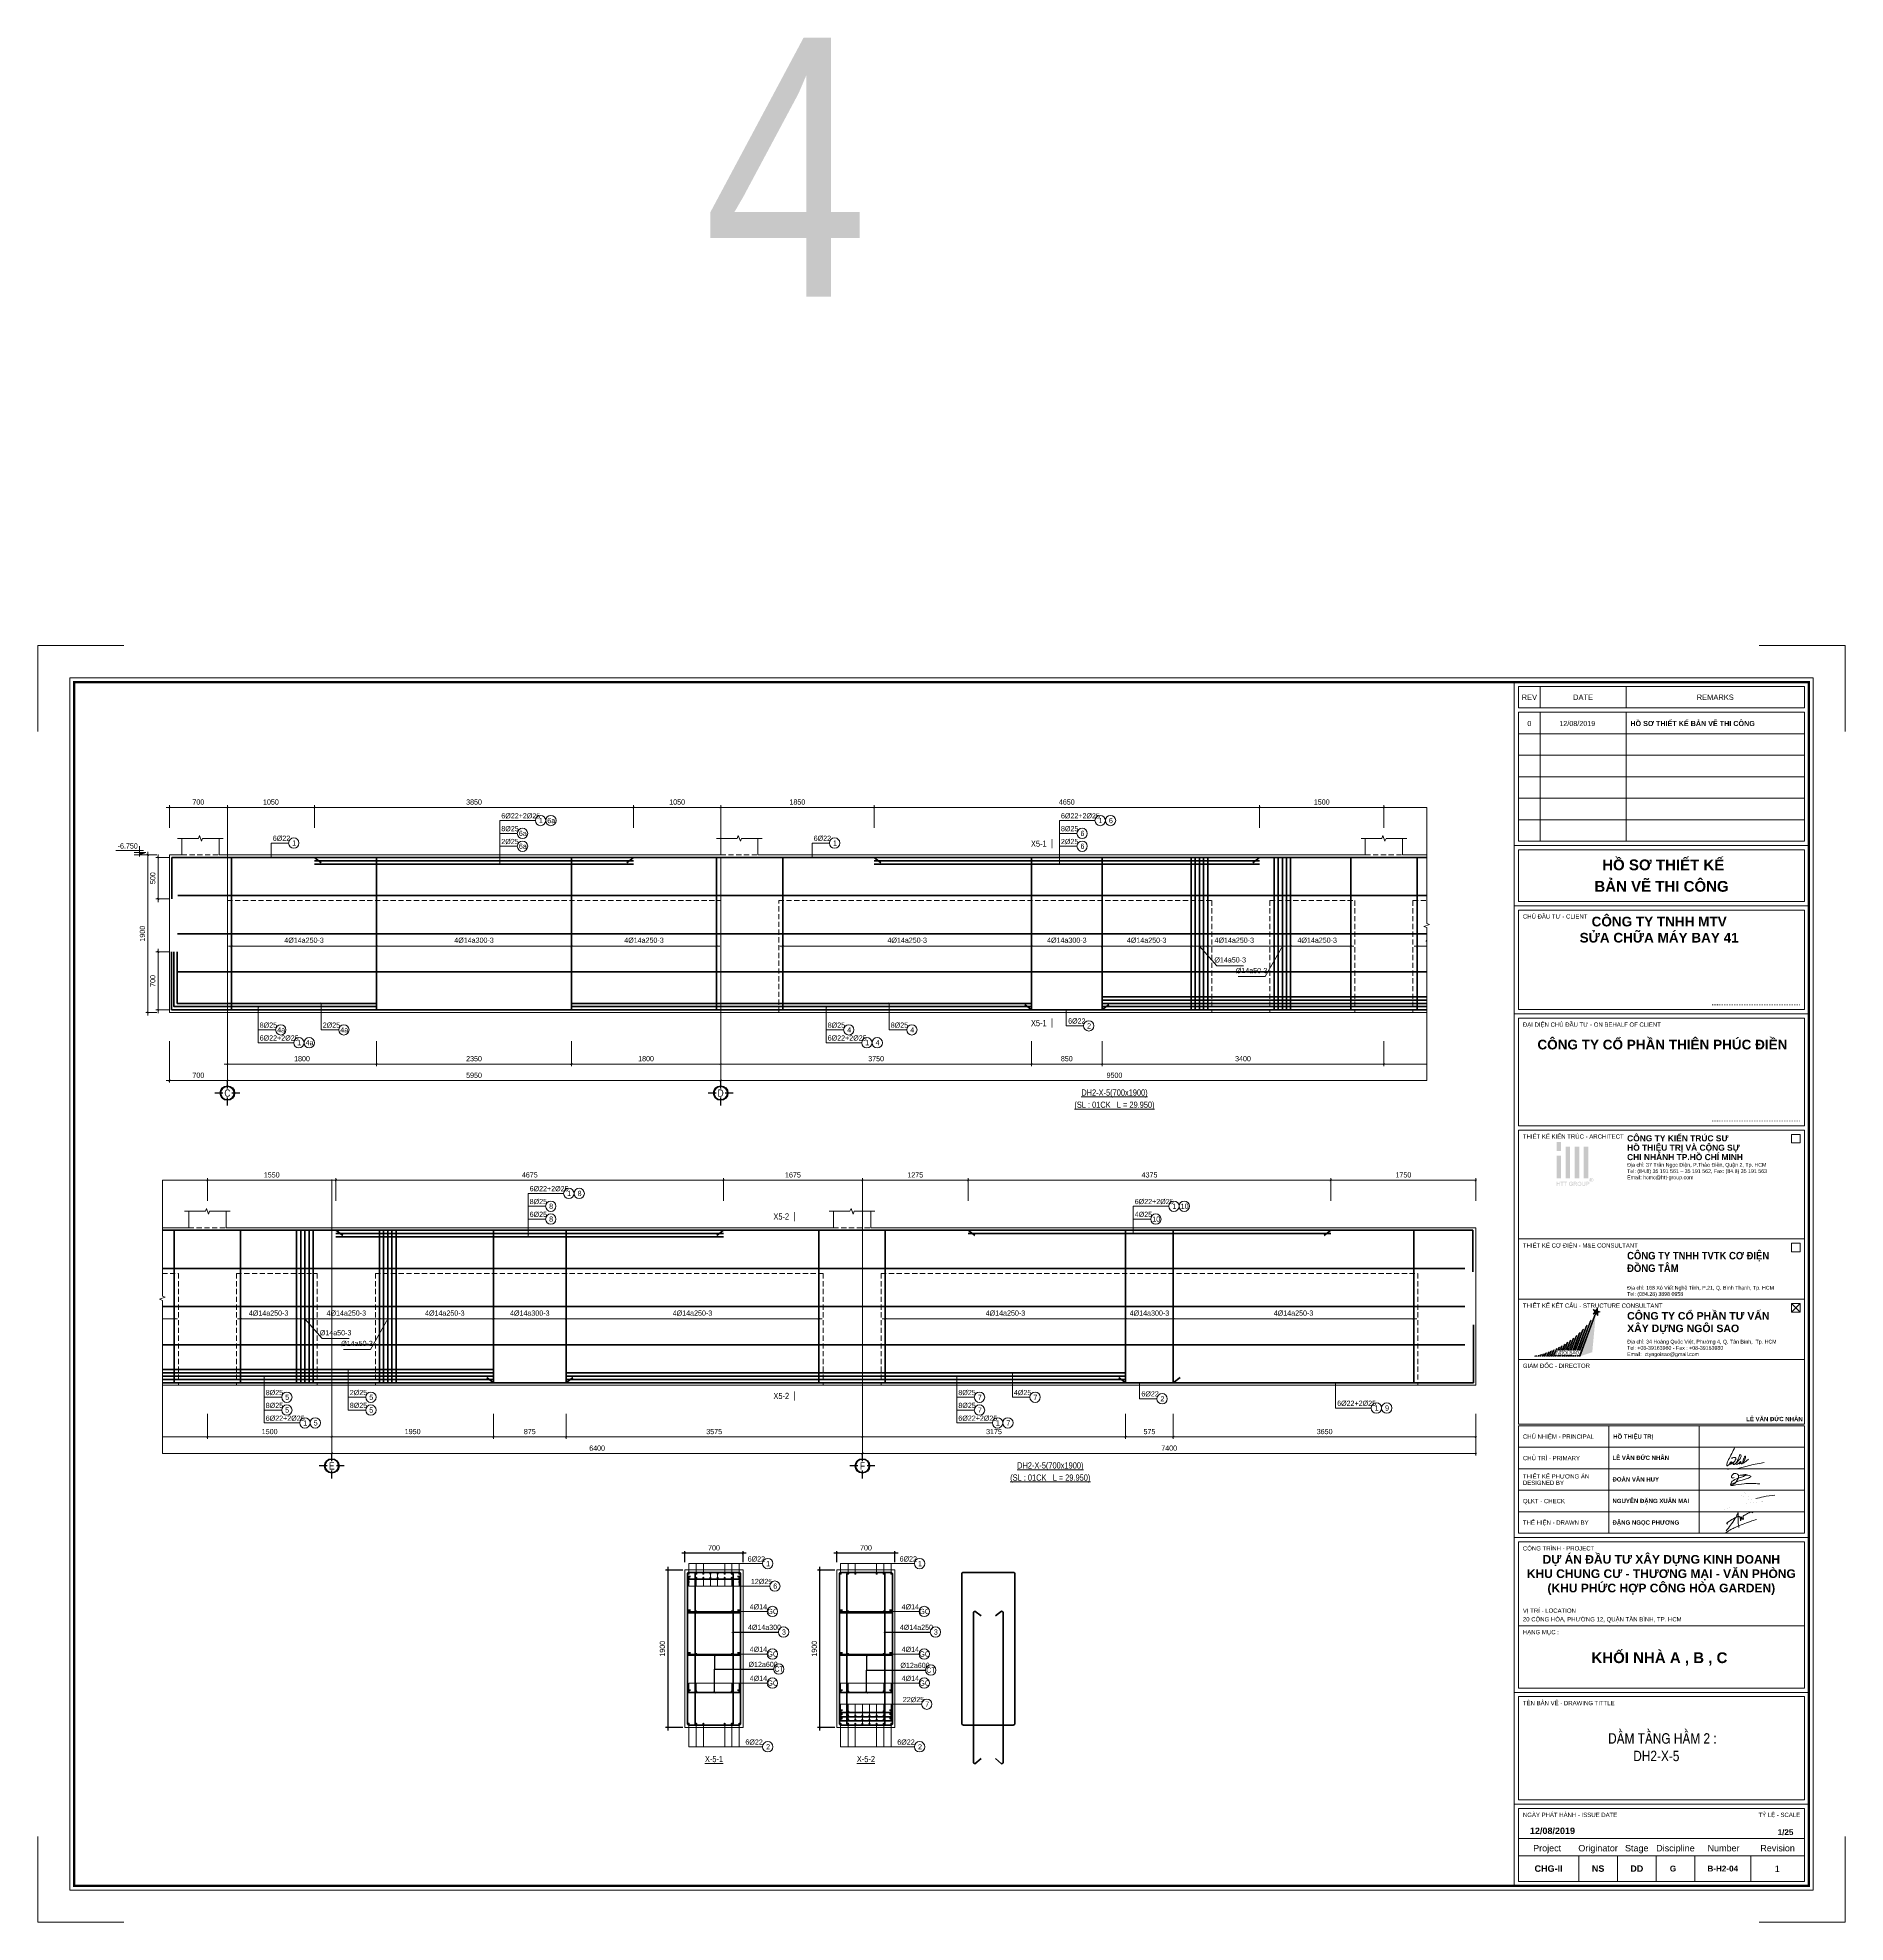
# Model space of a CAD drawing. Header units: millimetres. Extents: x 3014920 to 3563667, y -1638653 to -1356471.
# Drawn here: x 3084007 to 3105810, y -1601326 to -1578594 of the extents above; entities that cross this region are included whole.
import ezdxf
from ezdxf.enums import TextEntityAlignment as Align
from ezdxf.xclip import XClip

# ---------------------------------------------------------------- set-up
doc = ezdxf.new("R2010")
doc.units = ezdxf.units.MM
doc.header["$MEASUREMENT"] = 0
doc.header["$XCLIPFRAME"] = 0
doc.header["$PDMODE"] = 2
for name, pattern in [('6 TANG DIEN HINH 14-15$0$ACAD_ISO10W100', [18, 12, -3, 0, -3]), ('ACAD_ISO04W100', [30, 24, -3, 0, -3]), ('CENTER', [2, 1.25, -0.25, 0.25, -0.25]), ('HIDDEN', [0.375, 0.25, -0.125])]:
    doc.linetypes.add(name, pattern=pattern)
doc.layers.get('0').update_dxf_attribs({"lineweight": 9})
doc.layers.get('Defpoints').update_dxf_attribs({"color": 10, "lineweight": 0})
for name, color, linetype, lineweight in [('2', 2, 'Continuous', 20), ('CDAI', 21, 'Continuous', 40), ('CHG_XX_Khung ten$0$TEXT', 7, 'Continuous', 15), ('CHUNHO', 7, 'CENTER', 13), ('CHUTO', 51, 'Continuous', 15), ('CTHEP', 50, 'Continuous', 50), ('DBAO', 90, 'Continuous', 13), ('DGIONG', 130, 'Continuous', 13), ('HATCH', 154, 'Continuous', 9), ('KTH', 154, 'Continuous', 9), ('Net khuat', 8, 'HIDDEN', 13), ('TEXT', 7, 'Continuous', 15), ('TRUC', 251, 'ACAD_ISO04W100', 9)]:
    doc.layers.add(name, color=color, linetype=linetype, lineweight=lineweight)
doc.layers.add('8', color=8, linetype='Continuous')
doc.layers.add('CHG_XX_Khung ten$0$TKTC', color=1, linetype='Continuous')
doc.layers.add('CHG_XX_Khung ten$0$A1 BORDER$0$DGIONG', color=7, linetype='Continuous', lineweight=13, true_color=0x29ffff)
doc.layers.add('CHG_XX_Khung ten$0$A1 BORDER$0$STICK', color=7, linetype='Continuous', lineweight=9, true_color=0xe60000)
doc.styles.add('ArialB', font='arialbd.ttf')
doc.styles.add('CHG_XX_Khung ten$0$A1 BORDER$0$ARIAL', font='arial.ttf')
doc.styles.add('CHG_XX_Khung ten$0$A1 BORDER$0$Arial - Bold', font='arialbd.ttf', dxfattribs={"height": 2.5})
doc.styles.add('CHG_XX_Khung ten$0$A1 BORDER$0$Star-AvoBold', font='VAVOB_0.TTF')
doc.styles.add('CHG_XX_Khung ten$0$A1 BORDER$0$Title Block DD$0$ARIAL', font='arial.ttf')
doc.styles.add('CHG_XX_Khung ten$0$A1 BORDER$0$Title Block DD$0$Arial - Bold', font='arialbd.ttf', dxfattribs={"height": 2.5})
doc.styles.add('CHG_XX_Khung ten$0$arial', font='arial.ttf')
doc.styles.add('CHG_XX_Khung ten$0$Arial - Bold', font='arialbd.ttf')
doc.styles.add('CHG_XX_Khung ten$0$ArialB', font='arialbd.ttf')
doc.styles.add('CHG_XX_Khung ten$0$title block pccc$0$ARIAL', font='arial.ttf')
doc.styles.add('CHG_XX_Khung ten$0$title block pccc$0$Arial - Bold', font='arialbd.ttf', dxfattribs={"height": 2.5})
doc.styles.add('HELVECONDENSE', font='VHELVCN_0.TTF')
doc.styles.add('Star-HelCon', font='VHELVCN_0.TTF')
doc.styles.add('TTP-HelCon', font='VHELVCN_0.TTF')
doc.styles.add('VNI-HELVE-CONDENSE', font='VHELVCN_0.TTF')
doc.dimstyles.new('kc-25', dxfattribs={"dimtxt": 62.5, "dimasz": 20, "dimexe": 20, "dimexo": 50, "dimgap": 25, "dimtad": 3, "dimdec": 0, "dimzin": 0, "dimdsep": 46, "dimtxsty": 'VNI-HELVE-CONDENSE', "dimblk": 'DIM', "dimcen": 2.5, "dimclrd": 256, "dimclre": 154, "dimclrt": 7, "dimaunit": 1, "dimadec": 0, "dimazin": 0, "dimtfac": 1, "dimtdec": 0, "dimtix": 1, "dimtmove": 0, "dimatfit": 3, "dimldrblk": 'DOT', "dimfxl": 1, "dimtolj": 1, "dimtzin": 0, "dimarcsym": 0})
doc.dimstyles.new('TTP-25', dxfattribs={"dimscale": 25, "dimtxt": 2.5, "dimasz": 1, "dimexe": 1, "dimexo": 1, "dimgap": 0.09, "dimtad": 0, "dimdec": 4, "dimrnd": 1, "dimzin": 9, "dimdsep": 46, "dimtxsty": 'TTP-HelCon', "dimblk": 'ARCHTICK', "dimcen": 0.09, "dimdle": 1.5, "dimclrd": 256, "dimclre": 256, "dimclrt": 7, "dimadec": 0, "dimazin": 0, "dimtfac": 1, "dimtdec": 4, "dimtmove": 0, "dimatfit": 3, "dimldrblk": 'ARCHTICK', "dimfxl": 1, "dimtvp": 1, "dimtolj": 1, "dimtzin": 0, "dimarcsym": 0})

# ---------------------------------------------------------------- blocks, each defined once
blk = doc.blocks.new('_ArchTick')
at = {"color": 0, "linetype": 'ByBlock', "const_width": 0.15}
blk.add_lwpolyline([(-0.5, -0.5), (0.5, 0.5)], dxfattribs=at)
blk = doc.blocks.new('*D2516')
at = {"layer": 'Defpoints', "color": 0, "transparency": 16777216}
for p in [(0, -124), (9500, -124), (0, -625)]:
    blk.add_point(p, dxfattribs=at)
at = {"layer": 'KTH', "lineweight": -2, "transparency": 16777216}
for p, q in [((0, -149), (0, -650)), ((9500, -149), (9500, -650)), ((9538, -625), (-37, -625))]:
    blk.add_line(p, q, dxfattribs=at)
at = {"layer": 'KTH', "lineweight": -2, "transparency": 16777216, "xscale": 25, "yscale": 25, "zscale": 25, "rotation": 180}
blk.add_blockref('_ArchTick', (0, -625), dxfattribs=at)
at = {"layer": 'KTH', "lineweight": -2, "transparency": 16777216, "xscale": 25, "yscale": 25, "zscale": 25}
blk.add_blockref('_ArchTick', (9500, -625), dxfattribs=at)
at = {"layer": 'KTH', "color": 7, "transparency": 16777216, "insert": (4750, -562), "char_height": 62.5, "attachment_point": 5, "style": 'TTP-HelCon'}
blk.add_mtext('\\A1;9500', dxfattribs=at)
blk = doc.blocks.new('*D2517')
at = {"layer": 'Defpoints', "color": 0, "transparency": 16777216}
for p in [(1850, 2670), (1850, 2396), (6500, 2396)]:
    blk.add_point(p, dxfattribs=at)
at = {"layer": 'KTH', "lineweight": -2, "transparency": 16777216}
for p, q in [((6538, 2670), (1813, 2670)), ((1850, 2421), (1850, 2695)), ((6500, 2421), (6500, 2695))]:
    blk.add_line(p, q, dxfattribs=at)
at = {"layer": 'KTH', "lineweight": -2, "transparency": 16777216, "xscale": 25, "yscale": 25, "zscale": 25, "rotation": 180}
blk.add_blockref('_ArchTick', (1850, 2670), dxfattribs=at)
at = {"layer": 'KTH', "lineweight": -2, "transparency": 16777216, "xscale": 25, "yscale": 25, "zscale": 25}
blk.add_blockref('_ArchTick', (6500, 2670), dxfattribs=at)
at = {"layer": 'KTH', "color": 7, "transparency": 16777216, "insert": (4175, 2734), "char_height": 62.5, "attachment_point": 5, "style": 'TTP-HelCon'}
blk.add_mtext('\\A1;4650', dxfattribs=at)
blk = doc.blocks.new('*D2518')
at = {"layer": 'Defpoints', "color": 0, "transparency": 16777216}
for p in [(0, 2670), (0, 2396), (1850, 2396)]:
    blk.add_point(p, dxfattribs=at)
at = {"layer": 'KTH', "lineweight": -2, "transparency": 16777216}
for p, q in [((1888, 2670), (-37, 2670)), ((0, 2421), (0, 2695)), ((1850, 2421), (1850, 2695))]:
    blk.add_line(p, q, dxfattribs=at)
at = {"layer": 'KTH', "lineweight": -2, "transparency": 16777216, "xscale": 25, "yscale": 25, "zscale": 25, "rotation": 180}
blk.add_blockref('_ArchTick', (0, 2670), dxfattribs=at)
at = {"layer": 'KTH', "lineweight": -2, "transparency": 16777216, "xscale": 25, "yscale": 25, "zscale": 25}
blk.add_blockref('_ArchTick', (1850, 2670), dxfattribs=at)
at = {"layer": 'KTH', "color": 7, "transparency": 16777216, "insert": (925, 2734), "char_height": 62.5, "attachment_point": 5, "style": 'TTP-HelCon'}
blk.add_mtext('\\A1;1850', dxfattribs=at)
blk = doc.blocks.new('*D2519')
at = {"layer": 'Defpoints', "color": 0, "transparency": 16777216}
for p in [(3750, -124), (4600, -124), (4600, -426)]:
    blk.add_point(p, dxfattribs=at)
at = {"layer": 'KTH', "lineweight": -2, "transparency": 16777216}
for p, q in [((3750, -149), (3750, -451)), ((4600, -149), (4600, -451)), ((3713, -426), (4638, -426))]:
    blk.add_line(p, q, dxfattribs=at)
at = {"layer": 'KTH', "lineweight": -2, "transparency": 16777216, "xscale": 25, "yscale": 25, "zscale": 25, "rotation": 180}
blk.add_blockref('_ArchTick', (3750, -426), dxfattribs=at)
at = {"layer": 'KTH', "lineweight": -2, "transparency": 16777216, "xscale": 25, "yscale": 25, "zscale": 25}
blk.add_blockref('_ArchTick', (4600, -426), dxfattribs=at)
at = {"layer": 'KTH', "color": 7, "transparency": 16777216, "insert": (4175, -362), "char_height": 62.5, "attachment_point": 5, "style": 'TTP-HelCon'}
blk.add_mtext('\\A1;850', dxfattribs=at)
blk = doc.blocks.new('*D2520')
at = {"layer": 'Defpoints', "color": 0, "transparency": 16777216}
for p in [(23300, 2670), (21550, 2396), (23300, 2397)]:
    blk.add_point(p, dxfattribs=at)
at = {"layer": 'KTH', "lineweight": -2, "transparency": 16777216}
for p, q in [((21512, 2670), (23338, 2670)), ((21550, 2421), (21550, 2695)), ((23300, 2422), (23300, 2695))]:
    blk.add_line(p, q, dxfattribs=at)
at = {"layer": 'KTH', "lineweight": -2, "transparency": 16777216, "xscale": 25, "yscale": 25, "zscale": 25, "rotation": 180}
blk.add_blockref('_ArchTick', (21550, 2670), dxfattribs=at)
at = {"layer": 'KTH', "lineweight": -2, "transparency": 16777216, "xscale": 25, "yscale": 25, "zscale": 25}
blk.add_blockref('_ArchTick', (23300, 2670), dxfattribs=at)
at = {"layer": 'KTH', "color": 7, "transparency": 16777216, "insert": (22425, 2734), "char_height": 62.5, "attachment_point": 5, "style": 'TTP-HelCon'}
blk.add_mtext('\\A1;1750', dxfattribs=at)
blk = doc.blocks.new('*D2521')
at = {"layer": 'Defpoints', "color": 0, "transparency": 16777216}
for p in [(750, 1493), (3750, 1493), (3750, 996)]:
    blk.add_point(p, dxfattribs=at)
at = {"layer": 'KTH', "lineweight": -2, "transparency": 16777216}
for p, q in [((750, 1468), (750, 971)), ((3750, 1468), (3750, 971)), ((713, 996), (3788, 996))]:
    blk.add_line(p, q, dxfattribs=at)
at = {"layer": 'KTH', "lineweight": -2, "transparency": 16777216, "xscale": 25, "yscale": 25, "zscale": 25, "rotation": 180}
blk.add_blockref('_ArchTick', (750, 996), dxfattribs=at)
at = {"layer": 'KTH', "lineweight": -2, "transparency": 16777216, "xscale": 25, "yscale": 25, "zscale": 25}
blk.add_blockref('_ArchTick', (3750, 996), dxfattribs=at)
at = {"layer": 'KTH', "color": 7, "transparency": 16777216, "insert": (2250, 1066), "char_height": 62.5, "attachment_point": 5, "style": 'TTP-HelCon'}
blk.add_mtext('\\A1;4Þ14a250-3', dxfattribs=at)
blk = doc.blocks.new('*D2522')
at = {"layer": 'Defpoints', "color": 0, "transparency": 16777216}
for p in [(3750, 1493), (4600, 1493), (4600, 996)]:
    blk.add_point(p, dxfattribs=at)
at = {"layer": 'KTH', "lineweight": -2, "transparency": 16777216}
for p, q in [((3750, 1468), (3750, 971)), ((4600, 1468), (4600, 971)), ((3713, 996), (4638, 996))]:
    blk.add_line(p, q, dxfattribs=at)
at = {"layer": 'KTH', "lineweight": -2, "transparency": 16777216, "xscale": 25, "yscale": 25, "zscale": 25, "rotation": 180}
blk.add_blockref('_ArchTick', (3750, 996), dxfattribs=at)
at = {"layer": 'KTH', "lineweight": -2, "transparency": 16777216, "xscale": 25, "yscale": 25, "zscale": 25}
blk.add_blockref('_ArchTick', (4600, 996), dxfattribs=at)
at = {"layer": 'KTH', "color": 7, "transparency": 16777216, "insert": (4175, 1066), "char_height": 62.5, "attachment_point": 5, "style": 'TTP-HelCon'}
blk.add_mtext('\\A1;4Þ14a300-3', dxfattribs=at)
blk = doc.blocks.new('dau truc')
blk.add_circle((0, 0), 180)
at = {"layer": '8'}
for p, q in [((0, 127), (0, 345)), ((-127, 0), (-345, 0)), ((0, -345), (0, -127)), ((345, 0), (127, 0))]:
    blk.add_line(p, q, dxfattribs=at)
blk.add_circle((0, 0), 200, dxfattribs=at)
at = {"layer": 'TEXT', "style": 'HELVECONDENSE'}
blk.add_attdef('A', text='', height=233, dxfattribs=at).set_placement((0, 0), align=Align.MIDDLE)
blk = doc.blocks.new('*D2523')
at = {"layer": 'Defpoints', "color": 0, "transparency": 16777216}
for p in [(19650, -124), (23300, -124), (23300, -426)]:
    blk.add_point(p, dxfattribs=at)
at = {"layer": 'KTH', "lineweight": -2, "transparency": 16777216}
for p, q in [((19650, -149), (19650, -451)), ((23300, -149), (23300, -451)), ((19612, -426), (23338, -426))]:
    blk.add_line(p, q, dxfattribs=at)
at = {"layer": 'KTH', "lineweight": -2, "transparency": 16777216, "xscale": 25, "yscale": 25, "zscale": 25, "rotation": 180}
blk.add_blockref('_ArchTick', (19650, -426), dxfattribs=at)
at = {"layer": 'KTH', "lineweight": -2, "transparency": 16777216, "xscale": 25, "yscale": 25, "zscale": 25}
blk.add_blockref('_ArchTick', (23300, -426), dxfattribs=at)
at = {"layer": 'KTH', "color": 7, "transparency": 16777216, "insert": (21475, -362), "char_height": 62.5, "attachment_point": 5, "style": 'TTP-HelCon'}
blk.add_mtext('\\A1;3650', dxfattribs=at)
blk = doc.blocks.new('DIM')
h = blk.add_hatch(color=1)
h.paths.add_polyline_path([(0.5, 0.3, 1), (0.3, 0.5), (-0.2, 0), (0.2, 0)])
h.paths.add_polyline_path([(0.2, 0), (-0.2, 0), (-0.5, -0.3, 1), (-0.3, -0.5)])
at = {"color": 9}
for p, q in [((-0.2, 0), (-1.5, 0)), ((0.2, 0), (1.5, 0))]:
    blk.add_line(p, q, dxfattribs=at)
at = {"color": 1}
for p, q in [((-0.5, -0.3), (0.3, 0.5)), ((-0.3, -0.5), (0.5, 0.3)), ((-0.2, 0), (0.2, 0))]:
    blk.add_line(p, q, dxfattribs=at)
blk.add_arc((-0.4, -0.4), 0.138, 135, 315, dxfattribs=at)
blk = doc.blocks.new('*D2508')
at = {"layer": 'Defpoints', "color": 0, "transparency": 16777216}
for p in [(-6774, 2096), (-6910, 196), (-6774, 196)]:
    blk.add_point(p, dxfattribs=at)
at = {"layer": 'KTH', "lineweight": -2, "transparency": 16777216}
for p, q in [((-6799, 2096), (-6935, 2096)), ((-6910, 2133), (-6910, 158)), ((-6799, 196), (-6935, 196))]:
    blk.add_line(p, q, dxfattribs=at)
at = {"layer": 'KTH', "lineweight": -2, "transparency": 16777216, "xscale": 25, "yscale": 25, "zscale": 25}
for p, rotation in [((-6910, 2096), 90), ((-6910, 196), 270)]:
    blk.add_blockref('_ArchTick', p, dxfattribs=dict(at, rotation=rotation))
at = {"layer": 'KTH', "color": 7, "transparency": 16777216, "insert": (-6974, 1146), "char_height": 62.5, "attachment_point": 5, "rotation": 90, "style": 'TTP-HelCon'}
blk.add_mtext('\\A1;1900', dxfattribs=at)
blk = doc.blocks.new('CODE')
at = {"layer": 'DBAO'}
for p, q in [((-63, 0), (-138, 30)), ((-138, 30), (0, 30)), ((-138, 0), (0, 0)), ((-113, 55), (224, 55)), ((-63, -20), (-63, 105))]:
    blk.add_line(p, q, dxfattribs=at)
at = {"layer": 'HATCH', "color": 1}
blk.add_solid([(-63, 0), (-138, 30), (-63, 30)], dxfattribs=at)
blk = doc.blocks.new('*D2509')
at = {"layer": 'Defpoints', "color": 0, "transparency": 16777216}
for p in [(6875, 1468), (7600, 1493), (6875, 996)]:
    blk.add_point(p, dxfattribs=at)
at = {"layer": 'KTH', "lineweight": -2, "transparency": 16777216}
for p, q in [((6875, 1443), (6875, 971)), ((7600, 1468), (7600, 971)), ((7638, 996), (6838, 996))]:
    blk.add_line(p, q, dxfattribs=at)
at = {"layer": 'KTH', "lineweight": -2, "transparency": 16777216, "xscale": 25, "yscale": 25, "zscale": 25, "rotation": 180}
blk.add_blockref('_ArchTick', (6875, 996), dxfattribs=at)
at = {"layer": 'KTH', "lineweight": -2, "transparency": 16777216, "xscale": 25, "yscale": 25, "zscale": 25}
blk.add_blockref('_ArchTick', (7600, 996), dxfattribs=at)
at = {"layer": 'KTH', "color": 7, "transparency": 16777216, "insert": (7195, 1066), "char_height": 62.5, "attachment_point": 5, "style": 'TTP-HelCon'}
blk.add_mtext('\\A1;4Þ14a250-3', dxfattribs=at)
blk = doc.blocks.new('*D2510')
at = {"layer": 'Defpoints', "color": 0, "transparency": 16777216}
for p in [(8000, 2670), (6500, 2396), (8000, 2396)]:
    blk.add_point(p, dxfattribs=at)
at = {"layer": 'KTH', "lineweight": -2, "transparency": 16777216}
for p, q in [((6463, 2670), (8038, 2670)), ((6500, 2421), (6500, 2695)), ((8000, 2421), (8000, 2695))]:
    blk.add_line(p, q, dxfattribs=at)
at = {"layer": 'KTH', "lineweight": -2, "transparency": 16777216, "xscale": 25, "yscale": 25, "zscale": 25, "rotation": 180}
blk.add_blockref('_ArchTick', (6500, 2670), dxfattribs=at)
at = {"layer": 'KTH', "lineweight": -2, "transparency": 16777216, "xscale": 25, "yscale": 25, "zscale": 25}
blk.add_blockref('_ArchTick', (8000, 2670), dxfattribs=at)
at = {"layer": 'KTH', "color": 7, "transparency": 16777216, "insert": (7250, 2734), "char_height": 62.5, "attachment_point": 5, "style": 'TTP-HelCon'}
blk.add_mtext('\\A1;1500', dxfattribs=at)
blk = doc.blocks.new('*D2511')
at = {"layer": 'Defpoints', "color": 0, "transparency": 16777216}
for p in [(15900, 2670), (14225, 2396), (15900, 2396)]:
    blk.add_point(p, dxfattribs=at)
at = {"layer": 'KTH', "lineweight": -2, "transparency": 16777216}
for p, q in [((14188, 2670), (15937, 2670)), ((14225, 2421), (14225, 2695)), ((15900, 2421), (15900, 2695))]:
    blk.add_line(p, q, dxfattribs=at)
at = {"layer": 'KTH', "lineweight": -2, "transparency": 16777216, "xscale": 25, "yscale": 25, "zscale": 25, "rotation": 180}
blk.add_blockref('_ArchTick', (14225, 2670), dxfattribs=at)
at = {"layer": 'KTH', "lineweight": -2, "transparency": 16777216, "xscale": 25, "yscale": 25, "zscale": 25}
blk.add_blockref('_ArchTick', (15900, 2670), dxfattribs=at)
at = {"layer": 'KTH', "color": 7, "transparency": 16777216, "insert": (15062, 2734), "char_height": 62.5, "attachment_point": 5, "style": 'TTP-HelCon'}
blk.add_mtext('\\A1;1675', dxfattribs=at)
blk = doc.blocks.new('*D2512')
at = {"layer": 'Defpoints', "color": 0, "transparency": 16777216}
for p in [(17175, 2670), (17175, 2396), (21550, 2396)]:
    blk.add_point(p, dxfattribs=at)
at = {"layer": 'KTH', "lineweight": -2, "transparency": 16777216}
for p, q in [((21587, 2670), (17138, 2670)), ((17175, 2421), (17175, 2695)), ((21550, 2421), (21550, 2695))]:
    blk.add_line(p, q, dxfattribs=at)
at = {"layer": 'KTH', "lineweight": -2, "transparency": 16777216, "xscale": 25, "yscale": 25, "zscale": 25, "rotation": 180}
blk.add_blockref('_ArchTick', (17175, 2670), dxfattribs=at)
at = {"layer": 'KTH', "lineweight": -2, "transparency": 16777216, "xscale": 25, "yscale": 25, "zscale": 25}
blk.add_blockref('_ArchTick', (21550, 2670), dxfattribs=at)
at = {"layer": 'KTH', "color": 7, "transparency": 16777216, "insert": (19363, 2734), "char_height": 62.5, "attachment_point": 5, "style": 'TTP-HelCon'}
blk.add_mtext('\\A1;4375', dxfattribs=at)
blk = doc.blocks.new('*D2513')
at = {"layer": 'Defpoints', "color": 0, "transparency": 16777216}
for p in [(19075, 1493), (19650, 1493), (19075, 996)]:
    blk.add_point(p, dxfattribs=at)
at = {"layer": 'KTH', "lineweight": -2, "transparency": 16777216}
for p, q in [((19075, 1468), (19075, 971)), ((19650, 1468), (19650, 971)), ((19687, 996), (19038, 996))]:
    blk.add_line(p, q, dxfattribs=at)
at = {"layer": 'KTH', "lineweight": -2, "transparency": 16777216, "xscale": 25, "yscale": 25, "zscale": 25, "rotation": 180}
blk.add_blockref('_ArchTick', (19075, 996), dxfattribs=at)
at = {"layer": 'KTH', "lineweight": -2, "transparency": 16777216, "xscale": 25, "yscale": 25, "zscale": 25}
blk.add_blockref('_ArchTick', (19650, 996), dxfattribs=at)
at = {"layer": 'KTH', "color": 7, "transparency": 16777216, "insert": (19362, 1066), "char_height": 62.5, "attachment_point": 5, "style": 'TTP-HelCon'}
blk.add_mtext('\\A1;4Þ14a300-3', dxfattribs=at)
blk = doc.blocks.new('*D2514')
at = {"layer": 'Defpoints', "color": 0, "transparency": 16777216}
for p in [(12325, 1493), (15375, 1493), (15375, 996)]:
    blk.add_point(p, dxfattribs=at)
at = {"layer": 'KTH', "lineweight": -2, "transparency": 16777216}
for p, q in [((12325, 1468), (12325, 971)), ((15375, 1468), (15375, 971)), ((12288, 996), (15413, 996))]:
    blk.add_line(p, q, dxfattribs=at)
at = {"layer": 'KTH', "lineweight": -2, "transparency": 16777216, "xscale": 25, "yscale": 25, "zscale": 25, "rotation": 180}
blk.add_blockref('_ArchTick', (12325, 996), dxfattribs=at)
at = {"layer": 'KTH', "lineweight": -2, "transparency": 16777216, "xscale": 25, "yscale": 25, "zscale": 25}
blk.add_blockref('_ArchTick', (15375, 996), dxfattribs=at)
at = {"layer": 'KTH', "color": 7, "transparency": 16777216, "insert": (13850, 1066), "char_height": 62.5, "attachment_point": 5, "style": 'TTP-HelCon'}
blk.add_mtext('\\A1;4Þ14a250-3', dxfattribs=at)
blk = doc.blocks.new('*D2515')
at = {"layer": 'Defpoints', "color": 0, "transparency": 16777216}
for p in [(19650, 1493), (22550, 1493), (19650, 996)]:
    blk.add_point(p, dxfattribs=at)
at = {"layer": 'KTH', "lineweight": -2, "transparency": 16777216}
for p, q in [((19650, 1468), (19650, 971)), ((22550, 1468), (22550, 971)), ((22587, 996), (19612, 996))]:
    blk.add_line(p, q, dxfattribs=at)
at = {"layer": 'KTH', "lineweight": -2, "transparency": 16777216, "xscale": 25, "yscale": 25, "zscale": 25, "rotation": 180}
blk.add_blockref('_ArchTick', (19650, 996), dxfattribs=at)
at = {"layer": 'KTH', "lineweight": -2, "transparency": 16777216, "xscale": 25, "yscale": 25, "zscale": 25}
blk.add_blockref('_ArchTick', (22550, 996), dxfattribs=at)
at = {"layer": 'KTH', "color": 7, "transparency": 16777216, "insert": (21100, 1066), "char_height": 62.5, "attachment_point": 5, "style": 'TTP-HelCon'}
blk.add_mtext('\\A1;4Þ14a250-3', dxfattribs=at)
blk = doc.blocks.new('*D2486')
at = {"layer": 'Defpoints', "color": 0, "transparency": 16777216}
for p in [(11450, -124), (12325, -124), (12325, -426)]:
    blk.add_point(p, dxfattribs=at)
at = {"layer": 'KTH', "lineweight": -2, "transparency": 16777216}
for p, q in [((11450, -149), (11450, -451)), ((12325, -149), (12325, -451)), ((11413, -426), (12363, -426))]:
    blk.add_line(p, q, dxfattribs=at)
at = {"layer": 'KTH', "lineweight": -2, "transparency": 16777216, "xscale": 25, "yscale": 25, "zscale": 25, "rotation": 180}
blk.add_blockref('_ArchTick', (11450, -426), dxfattribs=at)
at = {"layer": 'KTH', "lineweight": -2, "transparency": 16777216, "xscale": 25, "yscale": 25, "zscale": 25}
blk.add_blockref('_ArchTick', (12325, -426), dxfattribs=at)
at = {"layer": 'KTH', "color": 7, "transparency": 16777216, "insert": (11888, -362), "char_height": 62.5, "attachment_point": 5, "style": 'TTP-HelCon'}
blk.add_mtext('\\A1;875', dxfattribs=at)
blk = doc.blocks.new('*D2487')
at = {"layer": 'Defpoints', "color": 0, "transparency": 16777216}
for p in [(12325, -124), (15900, -124), (12325, -426)]:
    blk.add_point(p, dxfattribs=at)
at = {"layer": 'KTH', "lineweight": -2, "transparency": 16777216}
for p, q in [((12325, -149), (12325, -451)), ((15900, -149), (15900, -451)), ((15937, -426), (12288, -426))]:
    blk.add_line(p, q, dxfattribs=at)
at = {"layer": 'KTH', "lineweight": -2, "transparency": 16777216, "xscale": 25, "yscale": 25, "zscale": 25, "rotation": 180}
blk.add_blockref('_ArchTick', (12325, -426), dxfattribs=at)
at = {"layer": 'KTH', "lineweight": -2, "transparency": 16777216, "xscale": 25, "yscale": 25, "zscale": 25}
blk.add_blockref('_ArchTick', (15900, -426), dxfattribs=at)
at = {"layer": 'KTH', "color": 7, "transparency": 16777216, "insert": (14112, -362), "char_height": 62.5, "attachment_point": 5, "style": 'TTP-HelCon'}
blk.add_mtext('\\A1;3575', dxfattribs=at)
blk = doc.blocks.new('*D2488')
at = {"layer": 'Defpoints', "color": 0, "transparency": 16777216}
for p in [(0, -54), (3750, -124), (0, -426)]:
    blk.add_point(p, dxfattribs=at)
at = {"layer": 'KTH', "lineweight": -2, "transparency": 16777216}
for p, q in [((0, -79), (0, -451)), ((3750, -149), (3750, -451)), ((3788, -426), (-38, -426))]:
    blk.add_line(p, q, dxfattribs=at)
at = {"layer": 'KTH', "lineweight": -2, "transparency": 16777216, "xscale": 25, "yscale": 25, "zscale": 25, "rotation": 180}
blk.add_blockref('_ArchTick', (0, -426), dxfattribs=at)
at = {"layer": 'KTH', "lineweight": -2, "transparency": 16777216, "xscale": 25, "yscale": 25, "zscale": 25}
blk.add_blockref('_ArchTick', (3750, -426), dxfattribs=at)
at = {"layer": 'KTH', "color": 7, "transparency": 16777216, "insert": (1875, -362), "char_height": 62.5, "attachment_point": 5, "style": 'TTP-HelCon'}
blk.add_mtext('\\A1;3750', dxfattribs=at)
blk = doc.blocks.new('*D2489')
at = {"layer": 'Defpoints', "color": 0, "transparency": 16777216}
for p in [(15900, -124), (19075, -124), (19075, -426)]:
    blk.add_point(p, dxfattribs=at)
at = {"layer": 'KTH', "lineweight": -2, "transparency": 16777216}
for p, q in [((15900, -149), (15900, -451)), ((19075, -149), (19075, -451)), ((15862, -426), (19113, -426))]:
    blk.add_line(p, q, dxfattribs=at)
at = {"layer": 'KTH', "lineweight": -2, "transparency": 16777216, "xscale": 25, "yscale": 25, "zscale": 25, "rotation": 180}
blk.add_blockref('_ArchTick', (15900, -426), dxfattribs=at)
at = {"layer": 'KTH', "lineweight": -2, "transparency": 16777216, "xscale": 25, "yscale": 25, "zscale": 25}
blk.add_blockref('_ArchTick', (19075, -426), dxfattribs=at)
at = {"layer": 'KTH', "color": 7, "transparency": 16777216, "insert": (17487, -362), "char_height": 62.5, "attachment_point": 5, "style": 'TTP-HelCon'}
blk.add_mtext('\\A1;3175', dxfattribs=at)
blk = doc.blocks.new('*D2490')
at = {"layer": 'Defpoints', "color": 0, "transparency": 16777216}
for p in [(9500, -124), (15900, -124), (15900, -625)]:
    blk.add_point(p, dxfattribs=at)
at = {"layer": 'KTH', "lineweight": -2, "transparency": 16777216}
for p, q in [((9500, -149), (9500, -650)), ((15900, -149), (15900, -650)), ((9462, -625), (15937, -625))]:
    blk.add_line(p, q, dxfattribs=at)
at = {"layer": 'KTH', "lineweight": -2, "transparency": 16777216, "xscale": 25, "yscale": 25, "zscale": 25, "rotation": 180}
blk.add_blockref('_ArchTick', (9500, -625), dxfattribs=at)
at = {"layer": 'KTH', "lineweight": -2, "transparency": 16777216, "xscale": 25, "yscale": 25, "zscale": 25}
blk.add_blockref('_ArchTick', (15900, -625), dxfattribs=at)
at = {"layer": 'KTH', "color": 7, "transparency": 16777216, "insert": (12700, -562), "char_height": 62.5, "attachment_point": 5, "style": 'TTP-HelCon'}
blk.add_mtext('\\A1;6400', dxfattribs=at)
blk = doc.blocks.new('MC')
at = {"layer": 'CTHEP', "const_width": 10, "elevation": 0}
blk.add_lwpolyline([(36, 150), (36, 0)], dxfattribs=at)
at = {"layer": 'TEXT', "style": 'TTP-HelCon'}
blk.add_attdef('A', text='', height=100, dxfattribs=at).set_placement((-50, 26), align=Align.RIGHT)
blk = doc.blocks.new('*D2491')
at = {"layer": 'Defpoints', "color": 0, "transparency": 16777216}
for p in [(6675, 1493), (6875, 1493), (6675, 996)]:
    blk.add_point(p, dxfattribs=at)
at = {"layer": 'KTH', "lineweight": -2, "transparency": 16777216}
for p, q in [((6675, 1468), (6675, 971)), ((6875, 1468), (6875, 971)), ((6775, 996), (6566, 630)), ((6913, 996), (6638, 996)), ((6566, 630), (6242, 630))]:
    blk.add_line(p, q, dxfattribs=at)
at = {"layer": 'KTH', "lineweight": -2, "transparency": 16777216, "xscale": 25, "yscale": 25, "zscale": 25, "rotation": 180}
blk.add_blockref('_ArchTick', (6675, 996), dxfattribs=at)
at = {"layer": 'KTH', "lineweight": -2, "transparency": 16777216, "xscale": 25, "yscale": 25, "zscale": 25}
blk.add_blockref('_ArchTick', (6875, 996), dxfattribs=at)
at = {"layer": 'KTH', "color": 7, "transparency": 16777216, "insert": (6404, 700), "char_height": 62.5, "attachment_point": 5, "style": 'TTP-HelCon'}
blk.add_mtext('\\A1;Þ14a50-3', dxfattribs=at)
blk = doc.blocks.new('*D2492')
at = {"layer": 'Defpoints', "color": 0, "transparency": 16777216}
for p in [(4600, -124), (8000, -124), (8000, -426)]:
    blk.add_point(p, dxfattribs=at)
at = {"layer": 'KTH', "lineweight": -2, "transparency": 16777216}
for p, q in [((4600, -149), (4600, -451)), ((8000, -149), (8000, -451)), ((4563, -426), (8038, -426))]:
    blk.add_line(p, q, dxfattribs=at)
at = {"layer": 'KTH', "lineweight": -2, "transparency": 16777216, "xscale": 25, "yscale": 25, "zscale": 25, "rotation": 180}
blk.add_blockref('_ArchTick', (4600, -426), dxfattribs=at)
at = {"layer": 'KTH', "lineweight": -2, "transparency": 16777216, "xscale": 25, "yscale": 25, "zscale": 25}
blk.add_blockref('_ArchTick', (8000, -426), dxfattribs=at)
at = {"layer": 'KTH', "color": 7, "transparency": 16777216, "insert": (6300, -362), "char_height": 62.5, "attachment_point": 5, "style": 'TTP-HelCon'}
blk.add_mtext('\\A1;3400', dxfattribs=at)
blk = doc.blocks.new('*D2493')
at = {"layer": 'Defpoints', "color": 0, "transparency": 16777216}
for p in [(9500, -124), (11450, -124), (11450, -426)]:
    blk.add_point(p, dxfattribs=at)
at = {"layer": 'KTH', "lineweight": -2, "transparency": 16777216}
for p, q in [((9500, -149), (9500, -451)), ((11450, -149), (11450, -451)), ((9462, -426), (11488, -426))]:
    blk.add_line(p, q, dxfattribs=at)
at = {"layer": 'KTH', "lineweight": -2, "transparency": 16777216, "xscale": 25, "yscale": 25, "zscale": 25, "rotation": 180}
blk.add_blockref('_ArchTick', (9500, -426), dxfattribs=at)
at = {"layer": 'KTH', "lineweight": -2, "transparency": 16777216, "xscale": 25, "yscale": 25, "zscale": 25}
blk.add_blockref('_ArchTick', (11450, -426), dxfattribs=at)
at = {"layer": 'KTH', "color": 7, "transparency": 16777216, "insert": (10475, -362), "char_height": 62.5, "attachment_point": 5, "style": 'TTP-HelCon'}
blk.add_mtext('\\A1;1950', dxfattribs=at)
blk = doc.blocks.new('*D2494')
at = {"layer": 'Defpoints', "color": 0, "transparency": 16777216}
for p in [(9075, 1493), (9275, 1493), (9275, 996)]:
    blk.add_point(p, dxfattribs=at)
at = {"layer": 'KTH', "lineweight": -2, "transparency": 16777216}
for p, q in [((9075, 1468), (9075, 971)), ((9275, 1468), (9275, 971)), ((9038, 996), (9313, 996)), ((9175, 996), (9384, 759)), ((9384, 759), (9708, 759))]:
    blk.add_line(p, q, dxfattribs=at)
at = {"layer": 'KTH', "lineweight": -2, "transparency": 16777216, "xscale": 25, "yscale": 25, "zscale": 25, "rotation": 180}
blk.add_blockref('_ArchTick', (9075, 996), dxfattribs=at)
at = {"layer": 'KTH', "lineweight": -2, "transparency": 16777216, "xscale": 25, "yscale": 25, "zscale": 25}
blk.add_blockref('_ArchTick', (9275, 996), dxfattribs=at)
at = {"layer": 'KTH', "color": 7, "transparency": 16777216, "insert": (9546, 829), "char_height": 62.5, "attachment_point": 5, "style": 'TTP-HelCon'}
blk.add_mtext('\\A1;Þ14a50-3', dxfattribs=at)
blk = doc.blocks.new('*D2495')
at = {"layer": 'Defpoints', "color": 0, "transparency": 16777216}
for p in [(10075, 1493), (10275, 1493), (10075, 996)]:
    blk.add_point(p, dxfattribs=at)
at = {"layer": 'KTH', "lineweight": -2, "transparency": 16777216}
for p, q in [((10075, 1468), (10075, 971)), ((10275, 1468), (10275, 971)), ((10175, 996), (9966, 630)), ((10313, 996), (10038, 996)), ((9966, 630), (9642, 630))]:
    blk.add_line(p, q, dxfattribs=at)
at = {"layer": 'KTH', "lineweight": -2, "transparency": 16777216, "xscale": 25, "yscale": 25, "zscale": 25, "rotation": 180}
blk.add_blockref('_ArchTick', (10075, 996), dxfattribs=at)
at = {"layer": 'KTH', "lineweight": -2, "transparency": 16777216, "xscale": 25, "yscale": 25, "zscale": 25}
blk.add_blockref('_ArchTick', (10275, 996), dxfattribs=at)
at = {"layer": 'KTH', "color": 7, "transparency": 16777216, "insert": (9804, 700), "char_height": 62.5, "attachment_point": 5, "style": 'TTP-HelCon'}
blk.add_mtext('\\A1;Þ14a50-3', dxfattribs=at)
blk = doc.blocks.new('*D2496')
at = {"layer": 'Defpoints', "color": 0, "transparency": 16777216}
for p in [(8400, 1493), (9075, 1493), (9075, 996)]:
    blk.add_point(p, dxfattribs=at)
at = {"layer": 'KTH', "lineweight": -2, "transparency": 16777216}
for p, q in [((8400, 1468), (8400, 971)), ((9075, 1468), (9075, 971)), ((8363, 996), (9113, 996))]:
    blk.add_line(p, q, dxfattribs=at)
at = {"layer": 'KTH', "lineweight": -2, "transparency": 16777216, "xscale": 25, "yscale": 25, "zscale": 25, "rotation": 180}
blk.add_blockref('_ArchTick', (8400, 996), dxfattribs=at)
at = {"layer": 'KTH', "lineweight": -2, "transparency": 16777216, "xscale": 25, "yscale": 25, "zscale": 25}
blk.add_blockref('_ArchTick', (9075, 996), dxfattribs=at)
at = {"layer": 'KTH', "color": 7, "transparency": 16777216, "insert": (8738, 1066), "char_height": 62.5, "attachment_point": 5, "style": 'TTP-HelCon'}
blk.add_mtext('\\A1;4Þ14a250-3', dxfattribs=at)
blk = doc.blocks.new('*D2497')
at = {"layer": 'Defpoints', "color": 0, "transparency": 16777216}
for p in [(9550, 2670), (8000, 2396), (9550, 2396)]:
    blk.add_point(p, dxfattribs=at)
at = {"layer": 'KTH', "lineweight": -2, "transparency": 16777216}
for p, q in [((7963, 2670), (9588, 2670)), ((8000, 2421), (8000, 2695)), ((9550, 2421), (9550, 2695))]:
    blk.add_line(p, q, dxfattribs=at)
at = {"layer": 'KTH', "lineweight": -2, "transparency": 16777216, "xscale": 25, "yscale": 25, "zscale": 25, "rotation": 180}
blk.add_blockref('_ArchTick', (8000, 2670), dxfattribs=at)
at = {"layer": 'KTH', "lineweight": -2, "transparency": 16777216, "xscale": 25, "yscale": 25, "zscale": 25}
blk.add_blockref('_ArchTick', (9550, 2670), dxfattribs=at)
at = {"layer": 'KTH', "color": 7, "transparency": 16777216, "insert": (8775, 2734), "char_height": 62.5, "attachment_point": 5, "style": 'TTP-HelCon'}
blk.add_mtext('\\A1;1550', dxfattribs=at)
blk = doc.blocks.new('*D2498')
at = {"layer": 'Defpoints', "color": 0, "transparency": 16777216}
for p in [(9550, 2670), (9550, 2396), (14225, 2396)]:
    blk.add_point(p, dxfattribs=at)
at = {"layer": 'KTH', "lineweight": -2, "transparency": 16777216}
for p, q in [((14263, 2670), (9513, 2670)), ((9550, 2421), (9550, 2695)), ((14225, 2421), (14225, 2695))]:
    blk.add_line(p, q, dxfattribs=at)
at = {"layer": 'KTH', "lineweight": -2, "transparency": 16777216, "xscale": 25, "yscale": 25, "zscale": 25, "rotation": 180}
blk.add_blockref('_ArchTick', (9550, 2670), dxfattribs=at)
at = {"layer": 'KTH', "lineweight": -2, "transparency": 16777216, "xscale": 25, "yscale": 25, "zscale": 25}
blk.add_blockref('_ArchTick', (14225, 2670), dxfattribs=at)
at = {"layer": 'KTH', "color": 7, "transparency": 16777216, "insert": (11888, 2734), "char_height": 62.5, "attachment_point": 5, "style": 'TTP-HelCon'}
blk.add_mtext('\\A1;4675', dxfattribs=at)
blk = doc.blocks.new('*D2499')
at = {"layer": 'Defpoints', "color": 0, "transparency": 16777216}
for p in [(17175, 2670), (15900, 2396), (17175, 2396)]:
    blk.add_point(p, dxfattribs=at)
at = {"layer": 'KTH', "lineweight": -2, "transparency": 16777216}
for p, q in [((15862, 2670), (17213, 2670)), ((15900, 2421), (15900, 2695)), ((17175, 2421), (17175, 2695))]:
    blk.add_line(p, q, dxfattribs=at)
at = {"layer": 'KTH', "lineweight": -2, "transparency": 16777216, "xscale": 25, "yscale": 25, "zscale": 25, "rotation": 180}
blk.add_blockref('_ArchTick', (15900, 2670), dxfattribs=at)
at = {"layer": 'KTH', "lineweight": -2, "transparency": 16777216, "xscale": 25, "yscale": 25, "zscale": 25}
blk.add_blockref('_ArchTick', (17175, 2670), dxfattribs=at)
at = {"layer": 'KTH', "color": 7, "transparency": 16777216, "insert": (16537, 2734), "char_height": 62.5, "attachment_point": 5, "style": 'TTP-HelCon'}
blk.add_mtext('\\A1;1275', dxfattribs=at)
blk = doc.blocks.new('*D2500')
at = {"layer": 'Defpoints', "color": 0, "transparency": 16777216}
for p in [(10275, 1493), (11450, 1493), (10275, 996)]:
    blk.add_point(p, dxfattribs=at)
at = {"layer": 'KTH', "lineweight": -2, "transparency": 16777216}
for p, q in [((10275, 1468), (10275, 971)), ((11450, 1468), (11450, 971)), ((11488, 996), (10238, 996))]:
    blk.add_line(p, q, dxfattribs=at)
at = {"layer": 'KTH', "lineweight": -2, "transparency": 16777216, "xscale": 25, "yscale": 25, "zscale": 25, "rotation": 180}
blk.add_blockref('_ArchTick', (10275, 996), dxfattribs=at)
at = {"layer": 'KTH', "lineweight": -2, "transparency": 16777216, "xscale": 25, "yscale": 25, "zscale": 25}
blk.add_blockref('_ArchTick', (11450, 996), dxfattribs=at)
at = {"layer": 'KTH', "color": 7, "transparency": 16777216, "insert": (10863, 1066), "char_height": 62.5, "attachment_point": 5, "style": 'TTP-HelCon'}
blk.add_mtext('\\A1;4Þ14a250-3', dxfattribs=at)
blk = doc.blocks.new('*D2501')
at = {"layer": 'Defpoints', "color": 0, "transparency": 16777216}
for p in [(11450, 1493), (12325, 1493), (12325, 996)]:
    blk.add_point(p, dxfattribs=at)
at = {"layer": 'KTH', "lineweight": -2, "transparency": 16777216}
for p, q in [((11450, 1468), (11450, 971)), ((12325, 1468), (12325, 971)), ((11413, 996), (12363, 996))]:
    blk.add_line(p, q, dxfattribs=at)
at = {"layer": 'KTH', "lineweight": -2, "transparency": 16777216, "xscale": 25, "yscale": 25, "zscale": 25, "rotation": 180}
blk.add_blockref('_ArchTick', (11450, 996), dxfattribs=at)
at = {"layer": 'KTH', "lineweight": -2, "transparency": 16777216, "xscale": 25, "yscale": 25, "zscale": 25}
blk.add_blockref('_ArchTick', (12325, 996), dxfattribs=at)
at = {"layer": 'KTH', "color": 7, "transparency": 16777216, "insert": (11888, 1066), "char_height": 62.5, "attachment_point": 5, "style": 'TTP-HelCon'}
blk.add_mtext('\\A1;4Þ14a300-3', dxfattribs=at)
blk = doc.blocks.new('*D2502')
at = {"layer": 'Defpoints', "color": 0, "transparency": 16777216}
for p in [(16175, 1493), (19075, 1493), (19075, 996)]:
    blk.add_point(p, dxfattribs=at)
at = {"layer": 'KTH', "lineweight": -2, "transparency": 16777216}
for p, q in [((16175, 1468), (16175, 971)), ((19075, 1468), (19075, 971)), ((16138, 996), (19113, 996))]:
    blk.add_line(p, q, dxfattribs=at)
at = {"layer": 'KTH', "lineweight": -2, "transparency": 16777216, "xscale": 25, "yscale": 25, "zscale": 25, "rotation": 180}
blk.add_blockref('_ArchTick', (16175, 996), dxfattribs=at)
at = {"layer": 'KTH', "lineweight": -2, "transparency": 16777216, "xscale": 25, "yscale": 25, "zscale": 25}
blk.add_blockref('_ArchTick', (19075, 996), dxfattribs=at)
at = {"layer": 'KTH', "color": 7, "transparency": 16777216, "insert": (17625, 1066), "char_height": 62.5, "attachment_point": 5, "style": 'TTP-HelCon'}
blk.add_mtext('\\A1;4Þ14a250-3', dxfattribs=at)
blk = doc.blocks.new('*D2503')
at = {"layer": 'Defpoints', "color": 0, "transparency": 16777216}
for p in [(5675, 1493), (5875, 1493), (5875, 996)]:
    blk.add_point(p, dxfattribs=at)
at = {"layer": 'KTH', "lineweight": -2, "transparency": 16777216}
for p, q in [((5675, 1468), (5675, 971)), ((5875, 1468), (5875, 971)), ((5638, 996), (5913, 996)), ((5775, 996), (5984, 759)), ((5984, 759), (6308, 759))]:
    blk.add_line(p, q, dxfattribs=at)
at = {"layer": 'KTH', "lineweight": -2, "transparency": 16777216, "xscale": 25, "yscale": 25, "zscale": 25, "rotation": 180}
blk.add_blockref('_ArchTick', (5675, 996), dxfattribs=at)
at = {"layer": 'KTH', "lineweight": -2, "transparency": 16777216, "xscale": 25, "yscale": 25, "zscale": 25}
blk.add_blockref('_ArchTick', (5875, 996), dxfattribs=at)
at = {"layer": 'KTH', "color": 7, "transparency": 16777216, "insert": (6146, 829), "char_height": 62.5, "attachment_point": 5, "style": 'TTP-HelCon'}
blk.add_mtext('\\A1;Þ14a50-3', dxfattribs=at)
blk = doc.blocks.new('*D2504')
at = {"layer": 'Defpoints', "color": 0, "transparency": 16777216}
for p in [(-6625, 926), (-6786, 226), (-6625, 226)]:
    blk.add_point(p, dxfattribs=at)
at = {"layer": 'KTH', "lineweight": -2, "transparency": 16777216}
for p, q in [((-6650, 926), (-6811, 926)), ((-6786, 963), (-6786, 188)), ((-6650, 226), (-6811, 226))]:
    blk.add_line(p, q, dxfattribs=at)
at = {"layer": 'KTH', "lineweight": -2, "transparency": 16777216, "xscale": 25, "yscale": 25, "zscale": 25}
for p, rotation in [((-6786, 926), 90), ((-6786, 226), 270)]:
    blk.add_blockref('_ArchTick', p, dxfattribs=dict(at, rotation=rotation))
at = {"layer": 'KTH', "color": 7, "transparency": 16777216, "insert": (-6850, 576), "char_height": 62.5, "attachment_point": 5, "rotation": 90, "style": 'TTP-HelCon'}
blk.add_mtext('\\A1;700', dxfattribs=at)
blk = doc.blocks.new('*D2505')
at = {"layer": 'Defpoints', "color": 0, "transparency": 16777216}
for p in [(-6618, 2066), (-6786, 1566), (-6618, 1566)]:
    blk.add_point(p, dxfattribs=at)
at = {"layer": 'KTH', "lineweight": -2, "transparency": 16777216}
for p, q in [((-6643, 2066), (-6811, 2066)), ((-6786, 2103), (-6786, 1528)), ((-6643, 1566), (-6811, 1566))]:
    blk.add_line(p, q, dxfattribs=at)
at = {"layer": 'KTH', "lineweight": -2, "transparency": 16777216, "xscale": 25, "yscale": 25, "zscale": 25}
for p, rotation in [((-6786, 2066), 90), ((-6786, 1566), 270)]:
    blk.add_blockref('_ArchTick', p, dxfattribs=dict(at, rotation=rotation))
at = {"layer": 'KTH', "color": 7, "transparency": 16777216, "insert": (-6850, 1816), "char_height": 62.5, "attachment_point": 5, "rotation": 90, "style": 'TTP-HelCon'}
blk.add_mtext('\\A1;500', dxfattribs=at)
blk = doc.blocks.new('*D2506')
at = {"layer": 'Defpoints', "color": 0, "transparency": 16777216}
for p in [(23380, 2066), (23501, 2066), (23380, 1566)]:
    blk.add_point(p, dxfattribs=at)
at = {"layer": 'KTH', "lineweight": -2, "transparency": 16777216}
for p, q in [((23405, 2066), (23526, 2066)), ((23501, 1528), (23501, 2103)), ((23405, 1566), (23526, 1566))]:
    blk.add_line(p, q, dxfattribs=at)
at = {"layer": 'KTH', "lineweight": -2, "transparency": 16777216, "xscale": 25, "yscale": 25, "zscale": 25}
for p, rotation in [((23501, 2066), 90), ((23501, 1566), 270)]:
    blk.add_blockref('_ArchTick', p, dxfattribs=dict(at, rotation=rotation))
at = {"layer": 'KTH', "color": 7, "transparency": 16777216, "insert": (23438, 1816), "char_height": 62.5, "attachment_point": 5, "rotation": 90, "style": 'TTP-HelCon'}
blk.add_mtext('\\A1;500', dxfattribs=at)
blk = doc.blocks.new('*D2507')
at = {"layer": 'Defpoints', "color": 0, "transparency": 16777216}
for p in [(19075, -124), (19650, -124), (19075, -426)]:
    blk.add_point(p, dxfattribs=at)
at = {"layer": 'KTH', "lineweight": -2, "transparency": 16777216}
for p, q in [((19075, -149), (19075, -451)), ((19650, -149), (19650, -451)), ((19687, -426), (19038, -426))]:
    blk.add_line(p, q, dxfattribs=at)
at = {"layer": 'KTH', "lineweight": -2, "transparency": 16777216, "xscale": 25, "yscale": 25, "zscale": 25, "rotation": 180}
blk.add_blockref('_ArchTick', (19075, -426), dxfattribs=at)
at = {"layer": 'KTH', "lineweight": -2, "transparency": 16777216, "xscale": 25, "yscale": 25, "zscale": 25}
blk.add_blockref('_ArchTick', (19650, -426), dxfattribs=at)
at = {"layer": 'KTH', "color": 7, "transparency": 16777216, "insert": (19362, -362), "char_height": 62.5, "attachment_point": 5, "style": 'TTP-HelCon'}
blk.add_mtext('\\A1;575', dxfattribs=at)
blk = doc.blocks.new('*D2524')
at = {"layer": 'Defpoints', "color": 0, "transparency": 16777216}
for p in [(15900, -124), (23300, -124), (15900, -625)]:
    blk.add_point(p, dxfattribs=at)
at = {"layer": 'KTH', "lineweight": -2, "transparency": 16777216}
for p, q in [((15900, -149), (15900, -650)), ((23300, -149), (23300, -650)), ((23338, -625), (15862, -625))]:
    blk.add_line(p, q, dxfattribs=at)
at = {"layer": 'KTH', "lineweight": -2, "transparency": 16777216, "xscale": 25, "yscale": 25, "zscale": 25, "rotation": 180}
blk.add_blockref('_ArchTick', (15900, -625), dxfattribs=at)
at = {"layer": 'KTH', "lineweight": -2, "transparency": 16777216, "xscale": 25, "yscale": 25, "zscale": 25}
blk.add_blockref('_ArchTick', (23300, -625), dxfattribs=at)
at = {"layer": 'KTH', "color": 7, "transparency": 16777216, "insert": (19600, -562), "char_height": 62.5, "attachment_point": 5, "style": 'TTP-HelCon'}
blk.add_mtext('\\A1;7400', dxfattribs=at)
blk = doc.blocks.new('*D2525')
at = {"layer": 'Defpoints', "color": 0, "ltscale": 500, "transparency": 16777216}
for p in [(23385, 926), (23385, 226), (23500, 226)]:
    blk.add_point(p, dxfattribs=at)
at = {"layer": 'KTH', "lineweight": -2, "ltscale": 500, "transparency": 16777216}
for p, q in [((23410, 926), (23525, 926)), ((23500, 963), (23500, 188)), ((23410, 226), (23525, 226))]:
    blk.add_line(p, q, dxfattribs=at)
at = {"layer": 'KTH', "lineweight": -2, "ltscale": 500, "transparency": 16777216, "xscale": 25, "yscale": 25, "zscale": 25}
for p, rotation in [((23500, 926), 90), ((23500, 226), 270)]:
    blk.add_blockref('_ArchTick', p, dxfattribs=dict(at, rotation=rotation))
at = {"layer": 'KTH', "color": 7, "ltscale": 500, "transparency": 16777216, "insert": (23436, 576), "char_height": 62.5, "attachment_point": 5, "rotation": 90, "style": 'TTP-HelCon'}
blk.add_mtext('\\A1;700', dxfattribs=at)
blk = doc.blocks.new('*D2526')
at = {"layer": 'Defpoints', "color": 0, "transparency": 16777216}
for p in [(8000, -124), (9500, -124), (8000, -426)]:
    blk.add_point(p, dxfattribs=at)
at = {"layer": 'KTH', "lineweight": -2, "transparency": 16777216}
for p, q in [((8000, -149), (8000, -451)), ((9500, -149), (9500, -451)), ((9538, -426), (7963, -426))]:
    blk.add_line(p, q, dxfattribs=at)
at = {"layer": 'KTH', "lineweight": -2, "transparency": 16777216, "xscale": 25, "yscale": 25, "zscale": 25, "rotation": 180}
blk.add_blockref('_ArchTick', (8000, -426), dxfattribs=at)
at = {"layer": 'KTH', "lineweight": -2, "transparency": 16777216, "xscale": 25, "yscale": 25, "zscale": 25}
blk.add_blockref('_ArchTick', (9500, -426), dxfattribs=at)
at = {"layer": 'KTH', "color": 7, "transparency": 16777216, "insert": (8750, -362), "char_height": 62.5, "attachment_point": 5, "style": 'TTP-HelCon'}
blk.add_mtext('\\A1;1500', dxfattribs=at)
blk = doc.blocks.new('*D2527')
at = {"layer": 'Defpoints', "color": 0, "transparency": 16777216}
for p in [(9275, 1493), (10075, 1493), (10075, 996)]:
    blk.add_point(p, dxfattribs=at)
at = {"layer": 'KTH', "lineweight": -2, "transparency": 16777216}
for p, q in [((9275, 1468), (9275, 971)), ((10075, 1468), (10075, 971)), ((9238, 996), (10113, 996))]:
    blk.add_line(p, q, dxfattribs=at)
at = {"layer": 'KTH', "lineweight": -2, "transparency": 16777216, "xscale": 25, "yscale": 25, "zscale": 25, "rotation": 180}
blk.add_blockref('_ArchTick', (9275, 996), dxfattribs=at)
at = {"layer": 'KTH', "lineweight": -2, "transparency": 16777216, "xscale": 25, "yscale": 25, "zscale": 25}
blk.add_blockref('_ArchTick', (10075, 996), dxfattribs=at)
at = {"layer": 'KTH', "color": 7, "transparency": 16777216, "insert": (9675, 1066), "char_height": 62.5, "attachment_point": 5, "style": 'TTP-HelCon'}
blk.add_mtext('\\A1;4Þ14a250-3', dxfattribs=at)
blk = doc.blocks.new('*D2528')
at = {"layer": 'Defpoints', "color": 0, "transparency": 16777216}
for p in [(5875, 1468), (6675, 1493), (5875, 996)]:
    blk.add_point(p, dxfattribs=at)
at = {"layer": 'KTH', "lineweight": -2, "transparency": 16777216}
for p, q in [((5875, 1443), (5875, 971)), ((6675, 1468), (6675, 971)), ((6713, 996), (5838, 996))]:
    blk.add_line(p, q, dxfattribs=at)
at = {"layer": 'KTH', "lineweight": -2, "transparency": 16777216, "xscale": 25, "yscale": 25, "zscale": 25, "rotation": 180}
blk.add_blockref('_ArchTick', (5875, 996), dxfattribs=at)
at = {"layer": 'KTH', "lineweight": -2, "transparency": 16777216, "xscale": 25, "yscale": 25, "zscale": 25}
blk.add_blockref('_ArchTick', (6675, 996), dxfattribs=at)
at = {"layer": 'KTH', "color": 7, "transparency": 16777216, "insert": (6195, 1066), "char_height": 62.5, "attachment_point": 5, "style": 'TTP-HelCon'}
blk.add_mtext('\\A1;4Þ14a250-3', dxfattribs=at)
blk = doc.blocks.new('*D2529')
at = {"layer": 'Defpoints', "color": 0, "transparency": 16777216}
for p in [(4600, 1468), (5675, 1468), (4600, 996)]:
    blk.add_point(p, dxfattribs=at)
at = {"layer": 'KTH', "lineweight": -2, "transparency": 16777216}
for p, q in [((4600, 1443), (4600, 971)), ((5675, 1443), (5675, 971)), ((5713, 996), (4563, 996))]:
    blk.add_line(p, q, dxfattribs=at)
at = {"layer": 'KTH', "lineweight": -2, "transparency": 16777216, "xscale": 25, "yscale": 25, "zscale": 25, "rotation": 180}
blk.add_blockref('_ArchTick', (4600, 996), dxfattribs=at)
at = {"layer": 'KTH', "lineweight": -2, "transparency": 16777216, "xscale": 25, "yscale": 25, "zscale": 25}
blk.add_blockref('_ArchTick', (5675, 996), dxfattribs=at)
at = {"layer": 'KTH', "color": 7, "transparency": 16777216, "insert": (5138, 1066), "char_height": 62.5, "attachment_point": 5, "style": 'TTP-HelCon'}
blk.add_mtext('\\A1;4Þ14a250-3', dxfattribs=at)
blk = doc.blocks.new('*D2530')
at = {"layer": 'Defpoints', "color": 0, "transparency": 16777216}
for p in [(-5950, -124), (0, -124), (0, -625)]:
    blk.add_point(p, dxfattribs=at)
at = {"layer": 'KTH', "lineweight": -2, "transparency": 16777216}
for p, q in [((-5950, -149), (-5950, -650)), ((0, -149), (0, -650)), ((-5987, -625), (37, -625))]:
    blk.add_line(p, q, dxfattribs=at)
at = {"layer": 'KTH', "lineweight": -2, "transparency": 16777216, "xscale": 25, "yscale": 25, "zscale": 25, "rotation": 180}
blk.add_blockref('_ArchTick', (-5950, -625), dxfattribs=at)
at = {"layer": 'KTH', "lineweight": -2, "transparency": 16777216, "xscale": 25, "yscale": 25, "zscale": 25}
blk.add_blockref('_ArchTick', (0, -625), dxfattribs=at)
at = {"layer": 'KTH', "color": 7, "transparency": 16777216, "insert": (-2975, -562), "char_height": 62.5, "attachment_point": 5, "style": 'TTP-HelCon'}
blk.add_mtext('\\A1;5950', dxfattribs=at)
blk = doc.blocks.new('*D2531')
at = {"layer": 'Defpoints', "color": 0, "transparency": 16777216}
for p in [(-1800, -124), (0, -54), (0, -426)]:
    blk.add_point(p, dxfattribs=at)
at = {"layer": 'KTH', "lineweight": -2, "transparency": 16777216}
for p, q in [((-1800, -149), (-1800, -451)), ((0, -79), (0, -451)), ((-1837, -426), (37, -426))]:
    blk.add_line(p, q, dxfattribs=at)
at = {"layer": 'KTH', "lineweight": -2, "transparency": 16777216, "xscale": 25, "yscale": 25, "zscale": 25, "rotation": 180}
blk.add_blockref('_ArchTick', (-1800, -426), dxfattribs=at)
at = {"layer": 'KTH', "lineweight": -2, "transparency": 16777216, "xscale": 25, "yscale": 25, "zscale": 25}
blk.add_blockref('_ArchTick', (0, -426), dxfattribs=at)
at = {"layer": 'KTH', "color": 7, "transparency": 16777216, "insert": (-900, -362), "char_height": 62.5, "attachment_point": 5, "style": 'TTP-HelCon'}
blk.add_mtext('\\A1;1800', dxfattribs=at)
blk = doc.blocks.new('*D2532')
at = {"layer": 'Defpoints', "color": 0, "transparency": 16777216}
for p in [(-6650, -124), (-5950, -124), (-6650, -625)]:
    blk.add_point(p, dxfattribs=at)
at = {"layer": 'KTH', "lineweight": -2, "transparency": 16777216}
for p, q in [((-6650, -149), (-6650, -650)), ((-5950, -149), (-5950, -650)), ((-5912, -625), (-6688, -625))]:
    blk.add_line(p, q, dxfattribs=at)
at = {"layer": 'KTH', "lineweight": -2, "transparency": 16777216, "xscale": 25, "yscale": 25, "zscale": 25, "rotation": 180}
blk.add_blockref('_ArchTick', (-6650, -625), dxfattribs=at)
at = {"layer": 'KTH', "lineweight": -2, "transparency": 16777216, "xscale": 25, "yscale": 25, "zscale": 25}
blk.add_blockref('_ArchTick', (-5950, -625), dxfattribs=at)
at = {"layer": 'KTH', "color": 7, "transparency": 16777216, "insert": (-6300, -562), "char_height": 62.5, "attachment_point": 5, "style": 'TTP-HelCon'}
blk.add_mtext('\\A1;700', dxfattribs=at)
blk = doc.blocks.new('*D2533')
at = {"layer": 'Defpoints', "color": 0, "transparency": 16777216}
for p in [(-1800, 1493), (-50, 1493), (-1800, 996)]:
    blk.add_point(p, dxfattribs=at)
at = {"layer": 'KTH', "lineweight": -2, "transparency": 16777216}
for p, q in [((-1800, 1468), (-1800, 971)), ((-50, 1468), (-50, 971)), ((-12, 996), (-1837, 996))]:
    blk.add_line(p, q, dxfattribs=at)
at = {"layer": 'KTH', "lineweight": -2, "transparency": 16777216, "xscale": 25, "yscale": 25, "zscale": 25}
for p, rotation in [((-1800, 996), 180.0000000133402), ((-50, 996), 1.334020893750676e-08)]:
    blk.add_blockref('_ArchTick', p, dxfattribs=dict(at, rotation=rotation))
at = {"layer": 'KTH', "color": 7, "transparency": 16777216, "insert": (-925, 1066), "char_height": 62.5, "attachment_point": 5, "rotation": 0, "style": 'TTP-HelCon'}
blk.add_mtext('\\A1;4Þ14a250-3', dxfattribs=at)
blk = doc.blocks.new('*D2534')
at = {"layer": 'Defpoints', "color": 0, "transparency": 16777216}
for p in [(-5950, -54), (-4150, -124), (-5950, -426)]:
    blk.add_point(p, dxfattribs=at)
at = {"layer": 'KTH', "lineweight": -2, "transparency": 16777216}
for p, q in [((-5950, -79), (-5950, -451)), ((-4150, -149), (-4150, -451)), ((-4113, -426), (-5988, -426))]:
    blk.add_line(p, q, dxfattribs=at)
at = {"layer": 'KTH', "lineweight": -2, "transparency": 16777216, "xscale": 25, "yscale": 25, "zscale": 25, "rotation": 180}
blk.add_blockref('_ArchTick', (-5950, -426), dxfattribs=at)
at = {"layer": 'KTH', "lineweight": -2, "transparency": 16777216, "xscale": 25, "yscale": 25, "zscale": 25}
blk.add_blockref('_ArchTick', (-4150, -426), dxfattribs=at)
at = {"layer": 'KTH', "color": 7, "transparency": 16777216, "insert": (-5050, -362), "char_height": 62.5, "attachment_point": 5, "style": 'TTP-HelCon'}
blk.add_mtext('\\A1;1800', dxfattribs=at)
blk = doc.blocks.new('*D2535')
at = {"layer": 'Defpoints', "color": 0, "transparency": 16777216}
for p in [(-4150, -124), (-1800, -124), (-1800, -426)]:
    blk.add_point(p, dxfattribs=at)
at = {"layer": 'KTH', "lineweight": -2, "transparency": 16777216}
for p, q in [((-4150, -149), (-4150, -451)), ((-1800, -149), (-1800, -451)), ((-4188, -426), (-1762, -426))]:
    blk.add_line(p, q, dxfattribs=at)
at = {"layer": 'KTH', "lineweight": -2, "transparency": 16777216, "xscale": 25, "yscale": 25, "zscale": 25, "rotation": 180}
blk.add_blockref('_ArchTick', (-4150, -426), dxfattribs=at)
at = {"layer": 'KTH', "lineweight": -2, "transparency": 16777216, "xscale": 25, "yscale": 25, "zscale": 25}
blk.add_blockref('_ArchTick', (-1800, -426), dxfattribs=at)
at = {"layer": 'KTH', "color": 7, "transparency": 16777216, "insert": (-2975, -362), "char_height": 62.5, "attachment_point": 5, "style": 'TTP-HelCon'}
blk.add_mtext('\\A1;2350', dxfattribs=at)
blk = doc.blocks.new('*D2536')
at = {"layer": 'Defpoints', "color": 0, "transparency": 16777216}
for p in [(-5900, 1493), (-4150, 1493), (-4150, 996)]:
    blk.add_point(p, dxfattribs=at)
at = {"layer": 'KTH', "lineweight": -2, "transparency": 16777216}
for p, q in [((-5900, 1468), (-5900, 971)), ((-4150, 1468), (-4150, 971)), ((-5938, 996), (-4113, 996))]:
    blk.add_line(p, q, dxfattribs=at)
at = {"layer": 'KTH', "lineweight": -2, "transparency": 16777216, "xscale": 25, "yscale": 25, "zscale": 25, "rotation": 180}
blk.add_blockref('_ArchTick', (-5900, 996), dxfattribs=at)
at = {"layer": 'KTH', "lineweight": -2, "transparency": 16777216, "xscale": 25, "yscale": 25, "zscale": 25}
blk.add_blockref('_ArchTick', (-4150, 996), dxfattribs=at)
at = {"layer": 'KTH', "color": 7, "transparency": 16777216, "insert": (-5025, 1066), "char_height": 62.5, "attachment_point": 5, "style": 'TTP-HelCon'}
blk.add_mtext('\\A1;4Þ14a250-3', dxfattribs=at)
blk = doc.blocks.new('*D2537')
at = {"layer": 'Defpoints', "color": 0, "transparency": 16777216}
for p in [(-4150, 1493), (-1800, 1493), (-4150, 996)]:
    blk.add_point(p, dxfattribs=at)
at = {"layer": 'KTH', "lineweight": -2, "transparency": 16777216}
for p, q in [((-4150, 1468), (-4150, 971)), ((-1800, 1468), (-1800, 971)), ((-1762, 996), (-4187, 996))]:
    blk.add_line(p, q, dxfattribs=at)
at = {"layer": 'KTH', "lineweight": -2, "transparency": 16777216, "xscale": 25, "yscale": 25, "zscale": 25}
for p, rotation in [((-4150, 996), 180.0000000133402), ((-1800, 996), 1.334020893750676e-08)]:
    blk.add_blockref('_ArchTick', p, dxfattribs=dict(at, rotation=rotation))
at = {"layer": 'KTH', "color": 7, "transparency": 16777216, "insert": (-2975, 1066), "char_height": 62.5, "attachment_point": 5, "rotation": 0, "style": 'TTP-HelCon'}
blk.add_mtext('\\A1;4Þ14a300-3', dxfattribs=at)
blk = doc.blocks.new('*D2538')
at = {"layer": 'Defpoints', "color": 0, "transparency": 16777216}
for p in [(-1050, 2670), (-4900, 2396), (-1050, 2396)]:
    blk.add_point(p, dxfattribs=at)
at = {"layer": 'KTH', "lineweight": -2, "transparency": 16777216}
for p, q in [((-4938, 2670), (-1012, 2670)), ((-4900, 2421), (-4900, 2695)), ((-1050, 2421), (-1050, 2695))]:
    blk.add_line(p, q, dxfattribs=at)
at = {"layer": 'KTH', "lineweight": -2, "transparency": 16777216, "xscale": 25, "yscale": 25, "zscale": 25, "rotation": 180}
blk.add_blockref('_ArchTick', (-4900, 2670), dxfattribs=at)
at = {"layer": 'KTH', "lineweight": -2, "transparency": 16777216, "xscale": 25, "yscale": 25, "zscale": 25}
blk.add_blockref('_ArchTick', (-1050, 2670), dxfattribs=at)
at = {"layer": 'KTH', "color": 7, "transparency": 16777216, "insert": (-2975, 2734), "char_height": 62.5, "attachment_point": 5, "style": 'TTP-HelCon'}
blk.add_mtext('\\A1;3850', dxfattribs=at)
blk = doc.blocks.new('*D2539')
at = {"layer": 'Defpoints', "color": 0, "transparency": 16777216}
for p in [(0, 2670), (-1050, 2396), (0, 2396)]:
    blk.add_point(p, dxfattribs=at)
at = {"layer": 'KTH', "lineweight": -2, "transparency": 16777216}
for p, q in [((-1087, 2670), (38, 2670)), ((-1050, 2421), (-1050, 2695)), ((0, 2421), (0, 2695))]:
    blk.add_line(p, q, dxfattribs=at)
at = {"layer": 'KTH', "lineweight": -2, "transparency": 16777216, "xscale": 25, "yscale": 25, "zscale": 25, "rotation": 180}
blk.add_blockref('_ArchTick', (-1050, 2670), dxfattribs=at)
at = {"layer": 'KTH', "lineweight": -2, "transparency": 16777216, "xscale": 25, "yscale": 25, "zscale": 25}
blk.add_blockref('_ArchTick', (0, 2670), dxfattribs=at)
at = {"layer": 'KTH', "color": 7, "transparency": 16777216, "insert": (-525, 2734), "char_height": 62.5, "attachment_point": 5, "style": 'TTP-HelCon'}
blk.add_mtext('\\A1;1050', dxfattribs=at)
blk = doc.blocks.new('*D2540')
at = {"layer": 'Defpoints', "color": 0, "transparency": 16777216}
for p in [(-5950, 2670), (-5950, 2396), (-4900, 2396)]:
    blk.add_point(p, dxfattribs=at)
at = {"layer": 'KTH', "lineweight": -2, "transparency": 16777216}
for p, q in [((-4863, 2670), (-5987, 2670)), ((-5950, 2421), (-5950, 2695)), ((-4900, 2421), (-4900, 2695))]:
    blk.add_line(p, q, dxfattribs=at)
at = {"layer": 'KTH', "lineweight": -2, "transparency": 16777216, "xscale": 25, "yscale": 25, "zscale": 25, "rotation": 180}
blk.add_blockref('_ArchTick', (-5950, 2670), dxfattribs=at)
at = {"layer": 'KTH', "lineweight": -2, "transparency": 16777216, "xscale": 25, "yscale": 25, "zscale": 25}
blk.add_blockref('_ArchTick', (-4900, 2670), dxfattribs=at)
at = {"layer": 'KTH', "color": 7, "transparency": 16777216, "insert": (-5425, 2734), "char_height": 62.5, "attachment_point": 5, "style": 'TTP-HelCon'}
blk.add_mtext('\\A1;1050', dxfattribs=at)
blk = doc.blocks.new('*D2541')
at = {"layer": 'Defpoints', "color": 0, "transparency": 16777216}
for p in [(-5950, 2670), (-6650, 2396), (-5950, 2396)]:
    blk.add_point(p, dxfattribs=at)
at = {"layer": 'KTH', "lineweight": -2, "transparency": 16777216}
for p, q in [((-6688, 2670), (-5912, 2670)), ((-6650, 2421), (-6650, 2695)), ((-5950, 2421), (-5950, 2695))]:
    blk.add_line(p, q, dxfattribs=at)
at = {"layer": 'KTH', "lineweight": -2, "transparency": 16777216, "xscale": 25, "yscale": 25, "zscale": 25, "rotation": 180}
blk.add_blockref('_ArchTick', (-6650, 2670), dxfattribs=at)
at = {"layer": 'KTH', "lineweight": -2, "transparency": 16777216, "xscale": 25, "yscale": 25, "zscale": 25}
blk.add_blockref('_ArchTick', (-5950, 2670), dxfattribs=at)
at = {"layer": 'KTH', "color": 7, "transparency": 16777216, "insert": (-6300, 2734), "char_height": 62.5, "attachment_point": 5, "style": 'TTP-HelCon'}
blk.add_mtext('\\A1;700', dxfattribs=at)
blk = doc.blocks.new('*D1161')
at = {"layer": 'Defpoints', "color": 0, "ltscale": 500, "transparency": 16777216}
for p in [(3093647, -1597077), (3093438, -1598977), (3093647, -1598977)]:
    blk.add_point(p, dxfattribs=at)
at = {"layer": 'KTH', "lineweight": -2, "ltscale": 500, "transparency": 16777216}
for p, q in [((3093622, -1597077), (3093413, -1597077)), ((3093438, -1597039), (3093438, -1599014)), ((3093622, -1598977), (3093413, -1598977))]:
    blk.add_line(p, q, dxfattribs=at)
at = {"layer": 'KTH', "lineweight": -2, "ltscale": 500, "transparency": 16777216, "xscale": 25, "yscale": 25, "zscale": 25}
for p, rotation in [((3093438, -1597077), 90), ((3093438, -1598977), 270)]:
    blk.add_blockref('_ArchTick', p, dxfattribs=dict(at, rotation=rotation))
at = {"layer": 'KTH', "color": 7, "ltscale": 500, "transparency": 16777216, "insert": (3093375, -1598027), "char_height": 62.5, "attachment_point": 5, "rotation": 90, "style": 'TTP-HelCon'}
blk.add_mtext('\\A1;1900', dxfattribs=at)
blk = doc.blocks.new('*D1162')
at = {"layer": 'Defpoints', "color": 0, "ltscale": 500, "transparency": 16777216}
for p in [(3093647, -1596874), (3093647, -1597008), (3094347, -1597008)]:
    blk.add_point(p, dxfattribs=at)
at = {"layer": 'KTH', "lineweight": -2, "ltscale": 500, "transparency": 16777216}
for p, q in [((3094384, -1596874), (3093609, -1596874)), ((3093647, -1596983), (3093647, -1596849)), ((3094347, -1596983), (3094347, -1596849))]:
    blk.add_line(p, q, dxfattribs=at)
at = {"layer": 'KTH', "lineweight": -2, "ltscale": 500, "transparency": 16777216, "xscale": 25, "yscale": 25, "zscale": 25, "rotation": 180}
blk.add_blockref('_ArchTick', (3093647, -1596874), dxfattribs=at)
at = {"layer": 'KTH', "lineweight": -2, "ltscale": 500, "transparency": 16777216, "xscale": 25, "yscale": 25, "zscale": 25}
blk.add_blockref('_ArchTick', (3094347, -1596874), dxfattribs=at)
at = {"layer": 'KTH', "color": 7, "ltscale": 500, "transparency": 16777216, "insert": (3093997, -1596810), "char_height": 62.5, "attachment_point": 5, "style": 'TTP-HelCon'}
blk.add_mtext('\\A1;700', dxfattribs=at)
blk = doc.blocks.new('*D1163')
at = {"layer": 'Defpoints', "color": 0, "ltscale": 500, "transparency": 16777216}
for p in [(3091814, -1597077), (3091606, -1598977), (3091814, -1598977)]:
    blk.add_point(p, dxfattribs=at)
at = {"layer": 'KTH', "lineweight": -2, "ltscale": 500, "transparency": 16777216}
for p, q in [((3091789, -1597077), (3091581, -1597077)), ((3091606, -1597039), (3091606, -1599014)), ((3091789, -1598977), (3091581, -1598977))]:
    blk.add_line(p, q, dxfattribs=at)
at = {"layer": 'KTH', "lineweight": -2, "ltscale": 500, "transparency": 16777216, "xscale": 25, "yscale": 25, "zscale": 25}
for p, rotation in [((3091606, -1597077), 90), ((3091606, -1598977), 270)]:
    blk.add_blockref('_ArchTick', p, dxfattribs=dict(at, rotation=rotation))
at = {"layer": 'KTH', "color": 7, "ltscale": 500, "transparency": 16777216, "insert": (3091542, -1598027), "char_height": 62.5, "attachment_point": 5, "rotation": 90, "style": 'TTP-HelCon'}
blk.add_mtext('\\A1;1900', dxfattribs=at)
blk = doc.blocks.new('*D1164')
at = {"layer": 'Defpoints', "color": 0, "ltscale": 500, "transparency": 16777216}
for p in [(3091814, -1596874), (3091814, -1597008), (3092514, -1597008)]:
    blk.add_point(p, dxfattribs=at)
at = {"layer": 'KTH', "lineweight": -2, "ltscale": 500, "transparency": 16777216}
for p, q in [((3092552, -1596874), (3091777, -1596874)), ((3091814, -1596983), (3091814, -1596849)), ((3092514, -1596983), (3092514, -1596849))]:
    blk.add_line(p, q, dxfattribs=at)
at = {"layer": 'KTH', "lineweight": -2, "ltscale": 500, "transparency": 16777216, "xscale": 25, "yscale": 25, "zscale": 25, "rotation": 180}
blk.add_blockref('_ArchTick', (3091814, -1596874), dxfattribs=at)
at = {"layer": 'KTH', "lineweight": -2, "ltscale": 500, "transparency": 16777216, "xscale": 25, "yscale": 25, "zscale": 25}
blk.add_blockref('_ArchTick', (3092514, -1596874), dxfattribs=at)
at = {"layer": 'KTH', "color": 7, "ltscale": 500, "transparency": 16777216, "insert": (3092164, -1596810), "char_height": 62.5, "attachment_point": 5, "style": 'TTP-HelCon'}
blk.add_mtext('\\A1;700', dxfattribs=at)
blk = doc.blocks.new('CHG_XX_Khung ten$0$A1 BORDER$0$HTT-Logo')
at = {"true_color": 0x134fb3}
h = blk.add_hatch(color=154, dxfattribs=at)
h.paths.add_polyline_path([(3, 29.1), (0, 29.1), (0, 23.1), (3, 23.1)])
h.paths.add_polyline_path([(3, 20.1), (0, 20.1), (0, 5.1), (3, 5.1)])
h.paths.add_polyline_path([(9, 26.1), (6, 26.1), (6, 5.1), (9, 5.1)])
h.paths.add_polyline_path([(15, 26.1), (12, 26.1), (12, 5.1), (15, 5.1)])
h.paths.add_polyline_path([(21, 26.1), (18, 26.1), (18, 5.1), (21, 5.1)])
h.paths.add_polyline_path([(2.1, 2.7), (1.8, 2.7), (1.8, 1.6), (0.4, 1.6), (0.4, 2.7), (0, 2.7), (0, 0), (0.4, 0), (0.4, 1.3), (1.8, 1.3), (1.8, 0), (2.1, 0)])
h.paths.add_polyline_path([(4.6, 2.7), (2.5, 2.7), (2.5, 2.4), (3.4, 2.4), (3.4, 0), (3.8, 0), (3.8, 2.4), (4.6, 2.4)])
h.paths.add_polyline_path([(7, 2.7), (4.8, 2.7), (4.8, 2.4), (5.7, 2.4), (5.7, 0), (6.1, 0), (6.1, 2.4), (7, 2.4)])
h.paths.add_polyline_path([(8.6, 1.4), (8.6, 1.4), (8.7, 1.6), (8.7, 1.7), (8.7, 1.9), (8.8, 2), (8.9, 2.2), (9, 2.3), (9.2, 2.4), (9.3, 2.4), (9.4, 2.4), (9.6, 2.4), (9.8, 2.4), (10, 2.4), (10.1, 2.3), (10.3, 2.2), (10.3, 2), (10.4, 1.9), (10.7, 1.9), (10.7, 2.1), (10.6, 2.3), (10.5, 2.4), (10.4, 2.5), (10.3, 2.6), (10.2, 2.7), (10.1, 2.7), (10, 2.7), (9.8, 2.7), (9.6, 2.7), (9.6, 2.7), (9.4, 2.7), (9.2, 2.7), (9.1, 2.6), (8.9, 2.6), (8.9, 2.6), (8.7, 2.5), (8.6, 2.4), (8.5, 2.2), (8.4, 2.1), (8.4, 2), (8.3, 1.8), (8.3, 1.7), (8.3, 1.5), (8.3, 1.3), (8.3, 1.3), (8.3, 1.1), (8.3, 0.9), (8.4, 0.8), (8.4, 0.6), (8.5, 0.6), (8.6, 0.4), (8.7, 0.3), (8.8, 0.2), (8.9, 0.1), (9, 0.1), (9.2, 0), (9.3, 0), (9.5, 0), (9.7, 0), (9.7, 0), (9.9, 0), (10.1, 0), (10.2, 0.1), (10.3, 0.1), (10.5, 0.2), (10.6, 0.3), (10.8, 0.4), (10.8, 1.4), (9.6, 1.4), (9.6, 1.1), (10.4, 1.1), (10.4, 0.6), (10.4, 0.5), (10.3, 0.4), (10.1, 0.4), (10, 0.3), (9.8, 0.3), (9.6, 0.3), (9.6, 0.3), (9.4, 0.3), (9.3, 0.3), (9.1, 0.4), (9, 0.5), (8.9, 0.6), (8.8, 0.8), (8.7, 0.9), (8.7, 1), (8.7, 1.2)])
h.paths.add_polyline_path([(13.2, 1.4), (13.3, 1.5), (13.3, 1.5), (13.4, 1.6), (13.4, 1.8), (13.5, 2), (13.5, 2.1), (13.4, 2.2), (13.3, 2.4), (13.3, 2.4), (13.2, 2.5), (13, 2.6), (13, 2.6), (12.9, 2.7), (12.7, 2.7), (12.5, 2.7), (11.3, 2.7), (11.3, 0), (11.7, 0), (11.7, 1.2), (12.1, 1.2), (12.1, 1.2), (12.3, 1.2), (12.4, 1.1), (12.5, 1.1), (12.6, 0.9), (12.7, 0.9), (12.8, 0.7), (12.9, 0.6), (13.2, 0), (13.7, 0), (13.2, 0.7), (13.1, 0.8), (13, 1), (12.9, 1.1), (12.9, 1.1), (12.7, 1.2), (12.9, 1.3), (13, 1.3)])
h.paths.add_polyline_path([(11.7, 1.5), (11.7, 2.4), (12.5, 2.4), (12.7, 2.4), (12.8, 2.4), (13, 2.3), (13.1, 2.1), (13.1, 2), (13.1, 1.9), (13, 1.7), (13, 1.6), (12.8, 1.6), (12.6, 1.5), (12.4, 1.5)], flags=16)
h.paths.add_polyline_path([(16.5, 1.4), (16.5, 1.6), (16.4, 1.8), (16.4, 1.9), (16.3, 2.1), (16.3, 2.1), (16.2, 2.2), (16.1, 2.4), (16, 2.5), (15.9, 2.6), (15.8, 2.6), (15.7, 2.7), (15.5, 2.7), (15.4, 2.7), (15.2, 2.7), (15.2, 2.7), (15, 2.7), (14.8, 2.7), (14.7, 2.6), (14.5, 2.6), (14.4, 2.5), (14.3, 2.4), (14.2, 2.3), (14.1, 2.1), (14, 2), (14, 1.8), (13.9, 1.7), (13.9, 1.5), (13.9, 1.3), (13.9, 1.3), (13.9, 1.1), (14, 1), (14, 0.8), (14.1, 0.6), (14.1, 0.6), (14.2, 0.5), (14.3, 0.3), (14.4, 0.2), (14.5, 0.1), (14.6, 0.1), (14.7, 0), (14.9, 0), (15, 0), (15.2, 0), (15.2, 0), (15.4, 0), (15.5, 0), (15.7, 0), (15.9, 0.1), (15.9, 0.1), (16, 0.2), (16.1, 0.3), (16.2, 0.5), (16.3, 0.6), (16.4, 0.7), (16.4, 0.8), (16.5, 1), (16.5, 1.2), (16.5, 1.3)])
h.paths.add_polyline_path([(14.3, 1.4), (14.3, 1.6), (14.3, 1.8), (14.4, 2), (14.5, 2.1), (14.6, 2.2), (14.7, 2.3), (14.9, 2.4), (15, 2.4), (15.2, 2.4), (15.4, 2.4), (15.5, 2.4), (15.7, 2.3), (15.8, 2.2), (15.9, 2.1), (16, 1.9), (16, 1.9), (16.1, 1.7), (16.1, 1.5), (16.1, 1.3), (16.1, 1.1), (16.1, 0.9), (16, 0.8), (16, 0.7), (15.9, 0.5), (15.8, 0.5), (15.7, 0.4), (15.5, 0.3), (15.4, 0.3), (15.2, 0.3), (15.1, 0.3), (15, 0.3), (14.8, 0.3), (14.7, 0.4), (14.5, 0.5), (14.4, 0.7), (14.4, 0.8), (14.3, 1), (14.3, 1.1), (14.3, 1.3)], flags=16)
h.paths.add_polyline_path([(17.3, 2.7), (17, 2.7), (17, 1.1), (17, 0.9), (17, 0.7), (17, 0.6), (17.1, 0.5), (17.1, 0.4), (17.2, 0.3), (17.3, 0.2), (17.4, 0.1), (17.5, 0), (17.7, 0), (17.8, 0), (18, 0), (18.2, 0), (18.4, 0), (18.5, 0), (18.7, 0.1), (18.7, 0.1), (18.8, 0.2), (18.9, 0.3), (19, 0.5), (19, 0.6), (19.1, 0.8), (19.1, 0.9), (19.1, 1.1), (19.1, 2.7), (18.7, 2.7), (18.7, 1.1), (18.7, 1.1), (18.7, 0.9), (18.7, 0.7), (18.6, 0.6), (18.6, 0.5), (18.5, 0.4), (18.4, 0.3), (18.2, 0.3), (18, 0.3), (17.9, 0.3), (17.7, 0.3), (17.6, 0.4), (17.5, 0.5), (17.4, 0.6), (17.3, 0.8), (17.3, 0.9), (17.3, 1.1)])
h.paths.add_polyline_path([(21.4, 1.3), (21.5, 1.3), (21.6, 1.4), (21.7, 1.6), (21.7, 1.7), (21.7, 1.9), (21.7, 2), (21.7, 2.1), (21.7, 2.3), (21.6, 2.4), (21.4, 2.5), (21.4, 2.6), (21.3, 2.6), (21.1, 2.7), (21, 2.7), (20.9, 2.7), (20.7, 2.7), (19.7, 2.7), (19.7, 0), (20, 0), (20, 1.1), (20.7, 1.1), (20.8, 1.1), (21, 1.1), (21.1, 1.1), (21.3, 1.2)])
h.paths.add_polyline_path([(20, 1.4), (20, 2.4), (20.7, 2.4), (20.9, 2.4), (21.1, 2.4), (21.2, 2.3), (21.3, 2.2), (21.3, 2.1), (21.4, 1.9), (21.4, 1.8), (21.3, 1.7), (21.2, 1.5), (21.1, 1.5), (20.9, 1.4), (20.7, 1.4)], flags=16)
h.paths.add_polyline_path([(23.9, 2.8), (24, 2.9), (24.1, 3), (24.2, 3.1), (24.3, 3.2), (24.4, 3.3), (24.4, 3.4), (24.5, 3.6), (24.5, 3.8), (24.5, 3.9), (24.5, 4), (24.5, 4.1), (24.5, 4.3), (24.4, 4.5), (24.3, 4.6), (24.3, 4.7), (24.2, 4.8), (24.1, 4.9), (24, 5), (23.8, 5.1), (23.8, 5.2), (23.6, 5.2), (23.4, 5.3), (23.3, 5.3), (23.1, 5.3), (23.1, 5.3), (22.9, 5.3), (22.8, 5.3), (22.6, 5.2), (22.4, 5.1), (22.4, 5.1), (22.2, 5), (22.1, 4.9), (22, 4.8), (21.9, 4.6), (21.9, 4.6), (21.8, 4.4), (21.8, 4.3), (21.7, 4.1), (21.7, 3.9), (21.7, 3.9), (21.8, 3.7), (21.8, 3.5), (21.8, 3.4), (21.9, 3.2), (22, 3.2), (22, 3), (22.2, 2.9), (22.3, 2.8), (22.4, 2.7), (22.5, 2.7), (22.6, 2.6), (22.8, 2.6), (23, 2.5), (23.1, 2.5), (23.2, 2.5), (23.3, 2.6), (23.5, 2.6), (23.7, 2.6), (23.8, 2.7)])
h.paths.add_polyline_path([(22.5, 2.9), (22.5, 3), (22.3, 3.1), (22.2, 3.2), (22.1, 3.4), (22.1, 3.4), (22, 3.6), (22, 3.8), (22, 3.9), (22, 4), (22, 4.2), (22, 4.4), (22.1, 4.5), (22.2, 4.6), (22.3, 4.7), (22.4, 4.8), (22.6, 4.9), (22.6, 5), (22.8, 5), (23, 5.1), (23.1, 5.1), (23.2, 5.1), (23.4, 5.1), (23.5, 5), (23.7, 4.9), (23.8, 4.9), (23.9, 4.8), (24, 4.6), (24.1, 4.5), (24.2, 4.4), (24.2, 4.3), (24.3, 4.1), (24.3, 3.9), (24.3, 3.8), (24.3, 3.7), (24.2, 3.5), (24.1, 3.4), (24.1, 3.3), (24, 3.1), (23.8, 3), (23.7, 2.9), (23.6, 2.9), (23.5, 2.8), (23.3, 2.8), (23.1, 2.8), (23, 2.8), (22.9, 2.8), (22.7, 2.8)], flags=16)
h.paths.add_polyline_path([(22.5, 3.2), (22.5, 4.7), (23, 4.7), (23.2, 4.6), (23.4, 4.6), (23.5, 4.5), (23.6, 4.5), (23.7, 4.3), (23.7, 4.2), (23.6, 4.1), (23.6, 4), (23.4, 3.9), (23.2, 3.8), (23.4, 3.7), (23.5, 3.6), (23.6, 3.5), (23.8, 3.2), (23.5, 3.2), (23.3, 3.4), (23.2, 3.6), (23.1, 3.7), (23.1, 3.7), (22.9, 3.8), (22.9, 3.8), (22.8, 3.8), (22.8, 3.2)], flags=0)
h.paths.add_polyline_path([(22.8, 4), (22.8, 4.4), (23, 4.4), (23.1, 4.4), (23.3, 4.4), (23.4, 4.3), (23.4, 4.2), (23.3, 4.1), (23.2, 4), (23, 4)], flags=0)
blk = doc.blocks.new('CHG_XX_Khung ten')
at = {"layer": 'CHG_XX_Khung ten$0$A1 BORDER$0$DGIONG'}
h = blk.add_hatch(color=256, dxfattribs=at)
h.paths.add_polyline_path([(724.94, 283.19), (724.15, 281.97), (717.19, 263.38), (717.7, 263.38)])
h.paths.add_polyline_path([(722.81, 280.17), (722.1, 279.22), (717.21, 266.21), (717.72, 266.21)], flags=17)
h.paths.add_polyline_path([(720.93, 277.8), (720.27, 277.04), (716.19, 266.22), (716.7, 266.22)])
h.paths.add_polyline_path([(719.23, 275.93), (718.6, 275.29), (715.18, 266.22), (715.69, 266.22)])
h.paths.add_polyline_path([(717.65, 274.38), (717.03, 273.81), (714.16, 266.22), (714.67, 266.22)])
h.paths.add_polyline_path([(716.14, 273.03), (715.61, 272.59), (713.15, 266.22), (713.66, 266.22)])
h.paths.add_polyline_path([(714.69, 271.86), (714.17, 271.45), (712.13, 266.23), (712.64, 266.23)])
h.paths.add_polyline_path([(713.29, 270.81), (712.76, 270.43), (711.57, 267.46), (712.07, 267.47)])
h.paths.add_polyline_path([(710.1, 266.23), (710.61, 266.24), (711.93, 269.87), (711.48, 269.56)])
h.paths.add_polyline_path([(710.61, 269.02), (710.13, 268.73), (709.08, 266.24), (709.59, 266.24)])
h.paths.add_polyline_path([(709.31, 268.26), (708.82, 267.97), (708.07, 266.24), (708.58, 266.24)])
h.paths.add_polyline_path([(708.04, 267.56), (707.54, 267.3), (707.05, 266.25), (707.56, 266.25)])
h.paths.add_polyline_path([(716.84, 263.8), (716.33, 263.8), (716.18, 263.38), (716.69, 263.38)])
h.paths.add_polyline_path([(715.67, 263.39), (715.82, 263.8), (715.32, 263.8), (715.16, 263.39)])
h.paths.add_polyline_path([(714.15, 263.39), (714.65, 263.39), (714.8, 263.8), (714.3, 263.8)])
h.paths.add_polyline_path([(713.13, 263.39), (713.64, 263.4), (713.79, 263.81), (713.28, 263.81)])
h.paths.add_polyline_path([(712.77, 263.81), (712.27, 263.81), (712.11, 263.39), (712.62, 263.4)])
h.paths.add_polyline_path([(711.25, 263.81), (711.1, 263.4), (711.61, 263.4), (711.76, 263.81)])
h.paths.add_polyline_path([(710.59, 263.4), (710.74, 263.82), (710.24, 263.82), (710.08, 263.4)])
h.paths.add_polyline_path([(709.73, 263.82), (709.22, 263.82), (709.07, 263.41), (709.57, 263.41)])
h.paths.add_polyline_path([(708.71, 263.82), (708.21, 263.82), (708.05, 263.41), (708.56, 263.41)])
h.paths.add_polyline_path([(707.54, 263.41), (707.69, 263.83), (707.19, 263.83), (707.03, 263.41)])
h.paths.add_polyline_path([(706.68, 263.83), (706.17, 263.83), (706.02, 263.42), (706.53, 263.42)])
h.paths.add_polyline_path([(705, 263.42), (705.51, 263.42), (706.79, 266.93), (706.4, 266.74)])
h.paths.add_polyline_path([(703.97, 263.37), (704.48, 263.37), (705.57, 266.36), (705.14, 266.17)])
h.paths.add_polyline_path([(704.36, 265.84), (703.91, 265.65), (702.96, 263.38), (703.46, 263.38)])
h.paths.add_polyline_path([(703.17, 265.37), (702.69, 265.19), (701.94, 263.38), (702.45, 263.38)])
h.paths.add_polyline_path([(702, 264.94), (701.5, 264.77), (700.92, 263.38), (701.43, 263.38)])
h.paths.add_polyline_path([(700.84, 264.56), (700.33, 264.4), (699.91, 263.39), (700.42, 263.39)])
h.paths.add_polyline_path([(699.7, 264.21), (699.18, 264.06), (698.89, 263.39), (699.4, 263.39)])
h.paths.add_polyline_path([(698.57, 263.9), (698.04, 263.77), (697.87, 263.38), (698.38, 263.39)])
h.paths.add_polyline_path([(697.37, 263.39), (697.45, 263.63), (696.91, 263.51), (696.35, 263.38)])
blk.add_hatch(color=256, dxfattribs=at).paths.add_polyline_path([(724.92, 283.21), (717.68, 263.38), (723.28, 265.27)])
at = {"layer": 'CHG_XX_Khung ten$0$A1 BORDER$0$STICK'}
for points in [[(723.71, 282.88), (725.74, 285.75), (725.8, 282.26), (723.67, 285.06), (727.02, 284.03)], [(725.76, 284.41), (724.96, 284.66), (724.49, 283.98), (724.99, 283.32), (725.77, 283.6)], [(711.25, 266.22), (711.64, 267.39), (712.01, 266.22), (711.02, 266.95), (712.24, 266.93)], [(711.87, 266.67), (711.78, 266.94), (711.49, 266.94), (711.4, 266.67), (711.63, 266.5)]]:
    blk.add_hatch(color=256, dxfattribs=at).paths.add_polyline_path(points)
for p, q in [((687, 577), (687, 17)), ((687, 501), (824, 501)), ((687, 473), (824, 473)), ((687, 422.69), (824, 422.69)), ((816, 283.93), (820, 287.93)), ((820, 283.93), (816, 287.93)), ((687, 179), (824, 179)), ((687, 107), (824, 107)), ((687, 55), (824, 55))]:
    blk.add_line(p, q)
at = {"linetype": 'Continuous'}
for p, q in [((699, 575), (699, 565)), ((739, 575), (739, 565)), ((699, 563), (699, 503)), ((739, 563), (739, 503)), ((689, 39), (822, 39)), ((716.98, 31), (716.98, 19)), ((734.98, 31), (734.98, 19)), ((752.98, 31), (752.98, 19)), ((770.98, 31), (770.98, 19)), ((797, 31), (797, 19))]:
    blk.add_line(p, q, dxfattribs=at)
at = {"color": 9, "linetype": 'Continuous'}
for p, q in [((731, 231), (731, 181)), ((773, 231), (773, 181))]:
    blk.add_line(p, q, dxfattribs=at)
for points in [[(15, 579), (826, 579), (826, 15), (15, 15)], [(816, 362.62), (820, 362.62), (820, 366.62), (816, 366.62)], [(816, 311.93), (820, 311.93), (820, 315.93), (816, 315.93)], [(816, 283.93), (820, 283.93), (820, 287.93), (816, 287.93)]]:
    blk.add_lwpolyline(points, close=True)
at = {"color": 4, "linetype": 'Continuous', "const_width": 1}
blk.add_lwpolyline([(17, 577), (824, 577), (824, 17), (17, 17)], close=True, dxfattribs=at)
at = {"linetype": 'Continuous'}
for points in [[(822, 565), (689, 565), (689, 575), (822, 575)], [(822, 553), (689, 553), (689, 563), (822, 563)], [(822, 543), (689, 543), (689, 553), (822, 553)], [(822, 533), (689, 533), (689, 543), (822, 543)], [(822, 523), (689, 523), (689, 533), (822, 533)], [(822, 513), (689, 513), (689, 523), (822, 523)], [(822, 503), (689, 503), (689, 513), (822, 513)], [(689, 499), (822, 499), (822, 475), (689, 475)], [(689, 368.62), (822, 368.62), (822, 317.93), (689, 317.93)], [(689, 317.93), (822, 317.93), (822, 289.93), (689, 289.93)], [(689, 289.93), (822, 289.93), (822, 261.93), (689, 261.93)], [(689, 177), (822, 177), (822, 138), (689, 138)], [(689, 109), (822, 109), (822, 138), (689, 138)], [(689, 105), (822, 105), (822, 57), (689, 57)], [(689, 53), (822, 53), (822, 31), (689, 31)], [(822, 19), (689, 19), (689, 31), (822, 31)]]:
    blk.add_lwpolyline(points, close=True, dxfattribs=at)
at = {"color": 9, "linetype": 'Continuous'}
for points in [[(689, 261.93), (822, 261.93), (822, 231.73), (689, 231.73)], [(822, 221), (689, 221), (689, 231), (822, 231)], [(822, 211), (689, 211), (689, 221), (822, 221)], [(822, 201), (689, 201), (689, 211), (822, 211)], [(822, 191), (689, 191), (689, 201), (822, 201)], [(822, 181), (689, 181), (689, 191), (822, 191)]]:
    blk.add_lwpolyline(points, close=True, dxfattribs=at)
blk.add_lwpolyline([(822, 211), (689, 211), (822, 211)], dxfattribs=at)
at = {"color": 1}
for points in [[(785.43, 181.21), (786.17, 181.73), (788.31, 183), (790.34, 184), (791.77, 184.64), (795.08, 185.91), (796.87, 186.5), (799.7, 187.42)], [(785.63, 182.08), (787.56, 184.76), (789.61, 187.7), (790.35, 188.98), (790.79, 189.92), (791.06, 190.59), (791.21, 189.09), (791.18, 188.31), (791.14, 187.75), (791.09, 186.47), (791.21, 185.58), (791.42, 184.31), (791.51, 183.99), (791.51, 183.74)], [(786.29, 185.19), (785.86, 185.61), (786.06, 185.86), (787.11, 186.7), (788.17, 187.35), (789.1, 187.9), (790.12, 188.41), (790.69, 188.61), (791.04, 188.74), (791.47, 188.79), (791.73, 188.72), (791.92, 188.61), (792.08, 188.33), (792.16, 188.06), (792.21, 187.84), (792.21, 187.27), (792.2, 187.05), (792.23, 186.85), (792.39, 187.1), (792.48, 187.84), (792.46, 188.12), (792.44, 188.61), (792.46, 188.03), (792.53, 187.67), (792.73, 187.74), (792.86, 187.87), (792.9, 188.09), (792.9, 188.28), (792.87, 188.7), (792.91, 188.19), (792.93, 187.79), (792.94, 187.69), (793.11, 187.61), (793.31, 187.73), (793.45, 187.93), (793.48, 188.22), (793.48, 188.64), (793.48, 189.05), (793.48, 188.49), (793.56, 187.84), (793.63, 187.45), (793.48, 188.6), (793.51, 188.92), (794.2, 189.45), (794.72, 189.76), (795.44, 190.17), (796.2, 190.5), (796.65, 190.69), (797.26, 190.79), (797.77, 190.74), (797.95, 190.55)]]:
    blk.add_spline(points, degree=3, dxfattribs=at)
at = {"layer": 'CHG_XX_Khung ten$0$A1 BORDER$0$DGIONG'}
for points in [[(724.94, 283.19), (717.7, 263.38), (717.19, 263.38), (724.15, 281.97), (724.94, 283.19)], [(714.69, 271.86), (712.64, 266.23), (712.13, 266.23), (714.17, 271.45), (714.69, 271.86)], [(716.14, 273.03), (713.66, 266.22), (713.15, 266.22), (715.61, 272.59), (716.14, 273.03)], [(717.65, 274.38), (714.67, 266.22), (714.16, 266.22), (717.03, 273.81), (717.65, 274.38)], [(719.23, 275.93), (715.69, 266.22), (715.18, 266.22), (718.6, 275.29), (719.23, 275.93)], [(720.93, 277.8), (716.7, 266.22), (716.19, 266.22), (720.27, 277.04), (720.93, 277.8)], [(722.81, 280.17), (717.72, 266.21), (717.21, 266.21), (722.1, 279.22), (722.81, 280.17)], [(697.45, 263.63), (697.37, 263.39), (696.35, 263.38), (696.91, 263.51), (697.45, 263.63)], [(698.57, 263.9), (698.38, 263.39), (697.87, 263.38), (698.04, 263.77), (698.57, 263.9)], [(699.7, 264.21), (699.4, 263.39), (698.89, 263.39), (699.18, 264.06), (699.7, 264.21)], [(700.84, 264.56), (700.42, 263.39), (699.91, 263.39), (700.33, 264.4), (700.84, 264.56)], [(702, 264.94), (701.43, 263.38), (700.92, 263.38), (701.5, 264.77), (702, 264.94)], [(703.17, 265.37), (702.45, 263.38), (701.94, 263.38), (702.69, 265.19), (703.17, 265.37)], [(704.36, 265.84), (703.46, 263.38), (702.96, 263.38), (703.91, 265.65), (704.36, 265.84)], [(705.57, 266.36), (704.48, 263.37), (703.97, 263.37), (705.14, 266.17), (705.57, 266.36)], [(706.79, 266.93), (705.51, 263.42), (705, 263.42), (706.4, 266.74), (706.79, 266.93)], [(708.04, 267.56), (707.56, 266.25), (707.05, 266.25), (707.54, 267.3), (708.04, 267.56)], [(709.31, 268.26), (708.58, 266.24), (708.07, 266.24), (708.82, 267.97), (709.31, 268.26)], [(710.61, 269.02), (709.59, 266.24), (709.08, 266.24), (710.13, 268.73), (710.61, 269.02)], [(711.93, 269.87), (710.61, 266.24), (710.1, 266.23), (711.48, 269.56), (711.93, 269.87)], [(713.29, 270.81), (712.07, 267.47), (711.57, 267.46), (712.76, 270.43), (713.29, 270.81)]]:
    blk.add_lwpolyline(points, dxfattribs=at)
for points in [[(706.53, 263.42), (706.68, 263.83), (706.17, 263.83), (706.02, 263.42)], [(707.54, 263.41), (707.69, 263.83), (707.19, 263.83), (707.03, 263.41)], [(708.56, 263.41), (708.71, 263.82), (708.21, 263.82), (708.05, 263.41)], [(709.57, 263.41), (709.73, 263.82), (709.22, 263.82), (709.07, 263.41)], [(710.59, 263.4), (710.74, 263.82), (710.24, 263.82), (710.08, 263.4)], [(711.61, 263.4), (711.76, 263.81), (711.25, 263.81), (711.1, 263.4)], [(712.62, 263.4), (712.77, 263.81), (712.27, 263.81), (712.11, 263.39)], [(713.64, 263.4), (713.79, 263.81), (713.28, 263.81), (713.13, 263.39)], [(714.65, 263.39), (714.8, 263.8), (714.3, 263.8), (714.15, 263.39)], [(715.67, 263.39), (715.82, 263.8), (715.32, 263.8), (715.16, 263.39)], [(716.69, 263.38), (716.84, 263.8), (716.33, 263.8), (716.18, 263.38)]]:
    blk.add_lwpolyline(points, close=True, dxfattribs=at)
at = {"layer": 'CHG_XX_Khung ten$0$A1 BORDER$0$STICK'}
for p, q in [((723.67, 285.06), (727.02, 284.03)), ((725.8, 282.26), (723.67, 285.06)), ((723.71, 282.88), (725.74, 285.75)), ((727.02, 284.03), (723.71, 282.88)), ((725.74, 285.75), (725.8, 282.26)), ((711.02, 266.95), (712.24, 266.93)), ((712.01, 266.22), (711.02, 266.95)), ((712.24, 266.93), (711.25, 266.22)), ((711.64, 267.39), (712.01, 266.22))]:
    blk.add_line(p, q, dxfattribs=at)
at = {"layer": 'CHG_XX_Khung ten$0$TEXT', "color": 1}
blk.add_lwpolyline([(801.29, 204.04, -0.124137), (800.16, 204.02, 0.028888), (797.25, 204.19, 0.026156), (793.98, 204.04, 0.007061), (788.86, 203.28, -0.091769), (787.85, 203.27, -0.25841), (787.51, 203.62, -0.039719), (788.28, 204, -0.004242), (791.23, 205.18, -0.019244), (794.8, 206.31, 0.094204), (797.02, 207.28, 0.504882), (796.98, 207.63, 0.07616), (796.3, 207.87, 0.041135), (794.97, 208.03, 0.034641), (791.34, 207.9, 0.01407), (792.8, 208.12, 0.003668), (794.71, 208.36, -0.800617), (794.79, 208.18, -0.093248), (793.21, 207.32, 0.020479), (791.05, 206.59, 0.096842), (788.38, 205.18, 0.259163), (787.77, 203.63, 0.564182), (788.17, 203.39, 0.087383), (789.69, 204.36, 0.156422), (791.35, 207.23, 0.228987), (790.91, 208.45, 0.272068), (789.19, 208.76, 0.293527), (788.08, 207.43, 0.171419), (788.25, 206.94, 0.281707), (788.69, 206.7, 0.217513), (789.34, 206.92)], format="xyb", dxfattribs=at)
at = {"layer": 'CHG_XX_Khung ten$0$TEXT', "color": 1, "const_width": 0.0121}
for points in [[(806.31, 195.73, -0.026807), (805.12, 195.66, 0.027369), (800.25, 195.52, 0.022423), (795.26, 194.89, 0.038275), (791.04, 194.04, 0.053272), (785.95, 192.37, 0.118692), (783.44, 190.96)], [(791.6, 198.34, 0.143835), (794.1, 199.89, -0.075685), (793.5, 197.02, -0.172299), (794.95, 199.92, -0.299798), (795.6, 198.96, -0.170508), (795.36, 197.75, 0.168316), (795.11, 197.03)], [(791.95, 196.04, -0.054469), (792.33, 197.1, 0.103257), (792.78, 199.38)], [(797.47, 197.92, 0.401177), (797.3, 198.32, 0.483935), (795.9, 197.43, 0.196997), (796.02, 196.61, 0.296639), (796.38, 196.53, 0.183057), (797.12, 197.39)], [(797.48, 198.09, 0.142769), (797.07, 197.1, 0.220826), (797.29, 196.56, 0.106687), (798.07, 198.16, 0.181562), (797.64, 197.4, -0.039872), (797.25, 196.09, -0.060225), (798.09, 197.69, 0.017174), (797.52, 196.45, -0.149286), (799.3, 197.16)]]:
    blk.add_lwpolyline(points, format="xyb", dxfattribs=at)
at = {"layer": 'CHG_XX_Khung ten$0$TEXT', "color": 1}
for centre, radius, start, end in [((793.37, 230.45), 33.81, 280.11848, 286.33729), ((808.51, 174.85), 23.83, 90.54478, 103.67882)]:
    blk.add_arc(centre, radius, start, end, dxfattribs=at)
for points in [[(789.62, 220.97), (786.72, 215.31), (785.87, 213.03), (785.94, 212.46), (786.42, 212.53), (787.18, 213.24), (787.77, 213.73), (788.12, 214.16), (788.07, 214.29), (787.94, 214.27), (787.28, 213.56), (787.2, 213.33), (787.26, 213.21), (787.44, 213.16), (787.7, 213.23), (788.87, 214.02)], [(786.22, 211.12), (786.28, 210.87), (786.71, 210.78), (801.78, 213.69), (803.18, 213.88)], [(788.4, 215.73), (788.18, 215.82), (788.21, 216), (788.32, 216.07), (788.7, 216.16), (789.23, 216.24), (789.76, 216.24), (790.01, 216.08), (790.1, 215.79), (790.05, 215.41), (788.96, 213.65), (788.88, 213.4), (788.88, 213.13), (789, 213.02), (789.17, 213.01), (789.51, 213.17), (790.77, 214.27), (791.67, 215.27), (792.3, 216.07), (792.5, 216.66), (792.49, 217.11), (792.33, 217.45), (792.13, 217.58), (791.94, 217.52), (791.73, 217.16), (790.12, 213.5), (790.04, 213.21), (790.14, 213.12), (791.53, 213.7), (792.32, 214.06), (792.42, 214.24), (792.36, 214.39), (792.17, 214.35), (791.86, 214.12), (791.68, 213.82), (791.57, 213.47), (791.67, 213.35), (791.96, 213.42), (792.51, 213.89), (792.61, 213.78), (792.55, 213.52), (792.61, 213.3), (792.77, 213.25), (793.05, 213.46), (794.1, 214.86), (794.42, 215.85), (794.57, 216.45), (794.53, 216.83), (794.42, 216.89), (794.27, 216.8), (794.14, 216.57), (793.62, 215.47), (793.41, 214.74), (793.36, 214.18), (793.41, 213.82), (793.56, 213.67), (793.77, 213.71), (794.19, 213.99), (795.35, 214.98), (795.89, 215.51)]]:
    blk.add_spline(points, degree=3, dxfattribs=at)
at = {"layer": 'Defpoints', "color": 1, "ltscale": 2}
for points in [[(40.06, 594), (0, 594), (0, 554)], [(800.94, 594), (841, 594), (841, 554)], [(40.06, 0), (0, 0), (0, 40)], [(800.94, 0), (841, 0), (841, 40)]]:
    blk.add_lwpolyline(points, dxfattribs=at)
at = {"xscale": 0.7, "yscale": 0.7, "zscale": 0.7}
blk.add_blockref('CHG_XX_Khung ten$0$A1 BORDER$0$HTT-Logo', (706.68, 342.64), dxfattribs=at)
for s, height, style, p in [('REV', 2.5, 'CHG_XX_Khung ten$0$A1 BORDER$0$ARIAL', (694, 570)), ('DATE', 2.5, 'CHG_XX_Khung ten$0$A1 BORDER$0$ARIAL', (719, 570)), ('REMARKS', 2.5, 'CHG_XX_Khung ten$0$A1 BORDER$0$ARIAL', (780.5, 570)), ('0', 2.39, 'CHG_XX_Khung ten$0$arial', (693.97, 557.78)), ('12/08/2019', 2.389, 'CHG_XX_Khung ten$0$arial', (716.29, 557.78)), ('12/08/2019', 3, 'CHG_XX_Khung ten$0$A1 BORDER$0$Arial - Bold', (704.75, 42.57)), ('Project', 3, 'CHG_XX_Khung ten$0$A1 BORDER$0$ARIAL', (702.28, 34.5)), ('Originator', 3, 'CHG_XX_Khung ten$0$A1 BORDER$0$ARIAL', (725.98, 34.5)), ('Stage', 3, 'CHG_XX_Khung ten$0$A1 BORDER$0$ARIAL', (743.98, 34.5)), ('Discipline', 3, 'CHG_XX_Khung ten$0$A1 BORDER$0$ARIAL', (761.98, 34.5)), ('Number', 3, 'CHG_XX_Khung ten$0$A1 BORDER$0$ARIAL', (784.37, 34.5)), ('Revision', 3, 'CHG_XX_Khung ten$0$A1 BORDER$0$ARIAL', (809.5, 34.5)), ('CHG-II', 3, 'CHG_XX_Khung ten$0$A1 BORDER$0$Arial - Bold', (702.94, 25)), ('NS', 3, 'CHG_XX_Khung ten$0$A1 BORDER$0$Arial - Bold', (725.98, 25)), ('DD', 3, 'CHG_XX_Khung ten$0$A1 BORDER$0$Arial - Bold', (743.98, 25)), ('1', 3, 'CHG_XX_Khung ten$0$arial', (809.36, 24.93))]:
    blk.add_text(s, height=height, dxfattribs=dict(style=style)).set_placement(p, align=Align.MIDDLE_CENTER)
for s, height, style, p in [('HỒ SƠ THIẾT KẾ BẢN VẼ THI CÔNG', 2.3887, 'CHG_XX_Khung ten$0$ArialB', (741, 557.78)), ('CHỦ ĐẦU TƯ - CLIENT', 2, 'CHG_XX_Khung ten$0$A1 BORDER$0$Title Block DD$0$ARIAL', (691, 468)), ('ĐẠI DIỆN CHỦ ĐẦU TƯ - ON BEHALF OF CLIENT ', 2, 'CHG_XX_Khung ten$0$A1 BORDER$0$Title Block DD$0$ARIAL', (691, 417.69)), ('THIẾT KẾ KIẾN TRÚC - ARCHITECT', 2, 'CHG_XX_Khung ten$0$A1 BORDER$0$ARIAL', (691, 365.62)), ('THIẾT KẾ CƠ ĐIỆN - M&E CONSULTANT', 2, 'CHG_XX_Khung ten$0$A1 BORDER$0$ARIAL', (691, 314.93)), ('THIẾT KẾ KẾT CẤU - STRUCTURE CONSULTANT', 2, 'CHG_XX_Khung ten$0$A1 BORDER$0$ARIAL', (691, 286.93)), ('GIÁM ĐỐC - DIRECTOR', 2, 'CHG_XX_Khung ten$0$title block pccc$0$ARIAL', (691, 258.93)), ('CHỦ NHIỆM - PRINCIPAL', 2, 'CHG_XX_Khung ten$0$title block pccc$0$ARIAL', (691, 226)), ('HỒ THIỆU TRỊ', 2, 'CHG_XX_Khung ten$0$title block pccc$0$Arial - Bold', (733, 226)), ('CHỦ TRÌ - PRIMARY', 2, 'CHG_XX_Khung ten$0$title block pccc$0$ARIAL', (691, 216)), ('LÊ VĂN ĐỨC NHÂN', 2.0073, 'CHG_XX_Khung ten$0$Arial - Bold', (732.68, 216.13)), ('THIẾT KẾ PHƯƠNG ÁN', 2, 'CHG_XX_Khung ten$0$title block pccc$0$ARIAL', (691, 207.5)), ('DESIGNED BY', 2, 'CHG_XX_Khung ten$0$title block pccc$0$ARIAL', (691, 204.5)), ('ĐOÀN VĂN HUY', 2.0073, 'CHG_XX_Khung ten$0$Arial - Bold', (732.68, 206.09)), ('QLKT - CHECK', 2, 'CHG_XX_Khung ten$0$title block pccc$0$ARIAL', (691, 196)), ('NGUYỄN ĐẶNG XUÂN MAI', 2.0073, 'CHG_XX_Khung ten$0$Arial - Bold', (732.68, 196.05)), ('THỂ HIỆN - DRAWN BY', 2, 'CHG_XX_Khung ten$0$title block pccc$0$ARIAL', (691, 186)), ('ĐẶNG NGỌC PHƯƠNG', 2.0073, 'CHG_XX_Khung ten$0$Arial - Bold', (732.68, 186.02)), ('CÔNG TRÌNH - PROJECT', 2, 'CHG_XX_Khung ten$0$A1 BORDER$0$ARIAL', (691, 174)), ('VỊ TRÍ - LOCATION', 2, 'CHG_XX_Khung ten$0$A1 BORDER$0$ARIAL', (691, 145)), ('20 CỘNG HÒA, PHƯỜNG 12, QUẬN TÂN BÌNH, TP. HCM', 2, 'CHG_XX_Khung ten$0$A1 BORDER$0$ARIAL', (691, 141)), ('HẠNG MỤC :', 2, 'CHG_XX_Khung ten$0$A1 BORDER$0$ARIAL', (691, 135)), ('TÊN BẢN VẼ - DRAWING TITTLE', 2, 'CHG_XX_Khung ten$0$A1 BORDER$0$ARIAL', (691, 102)), ('NGÀY PHÁT HÀNH - ISSUE DATE', 2, 'CHG_XX_Khung ten$0$A1 BORDER$0$ARIAL', (691, 50))]:
    blk.add_text(s, height=height, dxfattribs=dict(style=style)).set_placement(p, align=Align.MIDDLE_LEFT)
for s, height, style, p in [('.....................................................', 2, 'CHG_XX_Khung ten$0$A1 BORDER$0$Title Block DD$0$Arial - Bold', (820, 427.69)), ('.....................................................', 2, 'CHG_XX_Khung ten$0$A1 BORDER$0$Title Block DD$0$Arial - Bold', (820, 373.62)), ('LÊ VĂN ĐỨC NHÂN', 2.0073, 'CHG_XX_Khung ten$0$Arial - Bold', (821.19, 234.17)), ('TỶ LỆ - SCALE', 2, 'CHG_XX_Khung ten$0$A1 BORDER$0$ARIAL', (820, 50))]:
    blk.add_text(s, height=height, dxfattribs=dict(style=style)).set_placement(p, align=Align.MIDDLE_RIGHT)
at = {"ltscale": 10, "insert": (739.49, 366.19), "char_height": 2.8, "width": 76.248, "attachment_point": 1, "line_spacing_factor": 0.938532, "style": 'CHG_XX_Khung ten$0$A1 BORDER$0$Arial - Bold'}
blk.add_mtext('CÔNG TY KIẾN TRÚC SƯ\\PHỒ THIỆU TRỊ VÀ CỘNG SỰ\\PCHI NHÁNH TP.HỒ CHÍ MINH', dxfattribs=at)
at = {"ltscale": 10}
for s, insert, char_height, width, attachment_point, style in [('Địa chỉ: 37 Trần Ngọc Diện, P.Thảo Điền, Quận 2, Tp. HCM\\PTel: (84.8) 35 191 561 – 35 191 562, Fax: (84.8) 35 191 563\\PEmail: hcmc@htt-group.com', (739.49, 345.2), 1.75, 83.001, 7, 'CHG_XX_Khung ten$0$A1 BORDER$0$ARIAL'), ('{\\W0.9;CÔNG TY TNHH TVTK CƠ ĐIỆN \\PĐỒNG TÂM}', (739.49, 311.93), 3.5, 76.248, 1, 'CHG_XX_Khung ten$0$A1 BORDER$0$Arial - Bold'), ('\\pt8.75;Địa chỉ: 168 Xô Viết Nghệ Tĩnh, P.21, Q. Bình Thạnh, Tp. HCM \\P\\ptz;Tel: (084.28) 3898 0958', (739.49, 290.93), 1.75, 83.001, 7, 'CHG_XX_Khung ten$0$A1 BORDER$0$ARIAL'), ('CÔNG TY CỔ PHẦN TƯ VẤN \\PXÂY DỰNG NGÔI SAO', (739.49, 283.93), 3.5, 76.248, 1, 'CHG_XX_Khung ten$0$A1 BORDER$0$Arial - Bold'), ('Địa chỉ: 34 Hoàng Quốc Việt, Phường 4, Q. Tân Bình,  Tp. HCM\\PTel: +08-39163980 - Fax : +08-39163980 \\PEmail:  ctyngoisao@gmail.com', (739.49, 262.93), 1.75, 83.001, 7, 'CHG_XX_Khung ten$0$A1 BORDER$0$ARIAL')]:
    blk.add_mtext(s, dxfattribs=dict(at, insert=insert, char_height=char_height, width=width, attachment_point=attachment_point, style=style))
at = {"attachment_point": 2, "style": 'CHG_XX_Khung ten$0$A1 BORDER$0$Arial - Bold'}
for s, insert, char_height, width in [('DỰ ÁN ĐẦU TƯ XÂY DỰNG KINH DOANH\\PKHU CHUNG CƯ - THƯƠNG MẠI - VĂN PHÒNG\\P(KHU PHỨC HỢP CÔNG HÒA GARDEN)', (755.4, 170.88), 4, 159.8745), ('KHỐI NHÀ A , B , C', (754.52, 125.61), 5, 104.1229)]:
    blk.add_mtext(s, dxfattribs=dict(at, insert=insert, char_height=char_height, width=width))
at = {"layer": 'CHG_XX_Khung ten$0$A1 BORDER$0$STICK', "style": 'CHG_XX_Khung ten$0$A1 BORDER$0$Star-AvoBold', "width": 1}
blk.add_text('NGOI SAO', height=1.547, dxfattribs=at).set_placement((706.57, 264.27))
at = {"layer": 'CHG_XX_Khung ten$0$TKTC', "style": 'CHG_XX_Khung ten$0$Arial - Bold'}
for s, p in [('HỒ SƠ THIẾT KẾ', (756.29, 492)), ('BẢN VẼ THI CÔNG', (755.5, 482))]:
    blk.add_text(s, height=5, dxfattribs=at).set_placement(p, align=Align.MIDDLE_CENTER)
at = {"ltscale": 10, "char_height": 4.5, "attachment_point": 2, "style": 'CHG_XX_Khung ten$0$A1 BORDER$0$Title Block DD$0$Arial - Bold', "bg_fill": 2}
for s, insert, width in [('CÔNG TY TNHH MTV\\PSỬA CHỮA MÁY BAY 41', (754.39, 467.87), 83.001), ('CÔNG TY CỔ PHẦN THIÊN PHÚC ĐIỀN', (755.91, 410.64), 121.2929)]:
    blk.add_mtext(s, dxfattribs=dict(at, insert=insert, width=width))
at = {"linetype": 'Continuous'}
for points in [[(689, 471), (822, 471), (822, 424.69), (689, 424.69)], [(689, 420.69), (822, 420.69), (822, 370.62), (689, 370.62)]]:
    blk.add_lwpolyline(points, close=True, dxfattribs=at)
blk = doc.blocks.new('2X-5')
at = {"layer": 'CDAI'}
for points in [[(-5900, 2065.94563), (-5900, 225.94563)], [(-4150, 2065.94563), (-4150, 225.94563)], [(-1800, 2065.94563), (-1800, 225.94563)], [(-50, 2065.94563), (-50, 225.94563)], [(750.00001, 2065.94563), (750.00001, 225.94563)], [(3750.00001, 2065.94563), (3750.00001, 225.94563)], [(4600.00001, 2065.94563), (4600.00001, 225.94563)], [(5675.00001, 2065.94563), (5675.00001, 225.94563)], [(5725.00001, 2065.94563), (5725.00001, 225.94563)], [(5775.00001, 2065.94563), (5775.00001, 225.94563)], [(5825.00001, 2065.94563), (5825.00001, 225.94563)], [(5875.00001, 2065.94563), (5875.00001, 225.94563)], [(6675.00001, 2065.94563), (6675.00001, 225.94563)], [(6725.00001, 2065.94563), (6725.00001, 225.94563)], [(6775.00001, 2065.94563), (6775.00001, 225.94563)], [(6825.00001, 2065.94563), (6825.00001, 225.94563)], [(6875.00001, 2065.94563), (6875.00001, 225.94563)], [(7600.00001, 2065.94563), (7600.00001, 225.94563)], [(8400.00001, 2065.94563), (8400.00001, 225.94563)], [(9075.00001, 2065.94563), (9075.00001, 225.94563)], [(9125.00001, 2065.94563), (9125.00001, 225.94563)], [(9175.00001, 2065.94563), (9175.00001, 225.94563)], [(9225.00001, 2065.94563), (9225.00001, 225.94563)], [(9275.00001, 2065.94563), (9275.00001, 225.94563)], [(10075.00001, 2065.94563), (10075.00001, 225.94563)], [(10125.00001, 2065.94563), (10125.00001, 225.94563)], [(10175.00001, 2065.94563), (10175.00001, 225.94563)], [(10225.00001, 2065.94563), (10225.00001, 225.94563)], [(10275.00001, 2065.94563), (10275.00001, 225.94563)], [(11450.00001, 2065.94563), (11450.00001, 225.94563)], [(12325.00001, 2065.94563), (12325.00001, 225.94563)], [(15375.00001, 2065.94563), (15375.00001, 225.94563)], [(16175.00001, 2065.94563), (16175.00001, 225.94563)], [(19075.00001, 2065.94563), (19075.00001, 225.94563)], [(19649.99999, 2065.94563), (19649.99999, 225.94564)], [(19649.99999, 2065.94563), (19649.99999, 225.94563)], [(22549.99999, 2065.94563), (22549.99999, 225.94564)]]:
    blk.add_lwpolyline(points, dxfattribs=at)
at = {"layer": 'CTHEP'}
for p, q in [((-6618.1943, 2065.94563), (-6618.1943, 1565.94563)), ((-4818.57411, 2001.42013), (-4900, 2065.94563)), ((-1131.42589, 2001.42013), (-1050, 2065.94563)), ((1931.4259, 2001.42013), (1850.00001, 2065.94563)), ((6418.57411, 2001.42013), (6500.00001, 2065.94563)), ((9631.4259, 2001.42013), (9550.00001, 2065.94563)), ((14143.57411, 2001.42013), (14225.00001, 2065.94563)), ((17256.4259, 2001.42013), (17175.00001, 2065.94563)), ((21468.5741, 2001.42013), (21549.99999, 2065.94563)), ((23263.03284, 2065.94563), (23263.03284, 1565.94563)), ((23166.24997, 1605.94564), (-6549.3098, 1605.94563)), ((23166.59054, 1145.94564), (-6551.10276, 1145.94563)), ((-6625.45988, 225.94563), (-6625.45988, 925.94563)), ((23166.59054, 685.94564), (-6551.10276, 685.94563)), ((3668.57411, 290.47113), (3750.00001, 225.94563)), ((4681.4259, 290.47113), (4600.00001, 225.94563)), ((11368.57411, 290.47113), (11450.00001, 225.94563)), ((12406.4259, 290.47113), (12325.00001, 225.94563)), ((18993.57411, 290.47113), (19075.00001, 225.94563)), ((19731.42589, 290.47112), (19649.99999, 225.94563))]:
    blk.add_line(p, q, dxfattribs=at)
for points in [[(-6618.1943, 2065.94563), (23263.03284, 2065.94563)], [(-4900, 2025.94563), (-1050, 2025.94563)], [(-4900, 1985.94563), (-1050, 1985.94563)], [(1850.00001, 2025.94563), (6500.00001, 2025.94563)], [(1850.00001, 1985.94563), (6500.00001, 1985.94563)], [(9550.00001, 2025.94563), (14225.00001, 2025.94563)], [(9550.00001, 1985.94563), (14225.00001, 1985.94563)], [(17175.00001, 2025.94563), (21549.99999, 2025.94563)], [(-6625.45988, 225.94563), (23270, 225.94564), (23270, 925.94564)], [(-6595.45988, 925.94563), (-6595.45988, 265.94563), (-4150, 265.94563)], [(-6555.45988, 925.94563), (-6555.45988, 305.94563), (-4150, 305.94563)], [(-1800, 305.94563), (3750.00001, 305.94563)], [(-1800, 265.94563), (3750.00001, 265.94563)], [(4600.00001, 385.94563), (11450.00001, 385.94563)], [(4600.00001, 345.94563), (11450.00001, 345.94563)], [(4600.00001, 305.94563), (11450.00001, 305.94563)], [(4600.00001, 265.94563), (11450.00001, 265.94563)], [(12325.00001, 345.94563), (19075.00001, 345.94563)], [(12325.00001, 305.94563), (19075.00001, 305.94563)], [(12325.00001, 265.94563), (19075.00001, 265.94563)]]:
    blk.add_lwpolyline(points, dxfattribs=at)
at = {"layer": 'DBAO', "linetype": 'Continuous'}
for p, q in [((-6049.9922, 2295.94563), (-6049.9922, 2095.94563)), ((450.0075, 2295.94563), (450.0075, 2095.94563)), ((7775.0075, 2295.94563), (7775.0075, 2095.94563)), ((8225, 2295.94563), (8225, 2095.94563)), ((15550.0075, 2295.94563), (15550.0075, 2095.94563)), ((16000, 2295.94563), (16000, 2095.94563)), ((8225, 2095.94563), (15550.0075, 2095.94563)), ((16000, 2095.94563), (23300, 2095.94563))]:
    blk.add_line(p, q, dxfattribs=at)
at = {"layer": 'DBAO', "linetype": 'Continuous', "flags": 128}
for points in [[(-6499.9997, 2295.94563), (-6499.9997, 2095.94563)], [(0, 2295.94563), (0, 2095.94563)], [(-6499.9997, 2095.94563), (-6650.00163, 2095.94563), (-6650.00163, 195.94563), (23300, 195.94563), (23300, 2095.94563)], [(0, 2095.94563), (-6049.9922, 2095.94563)], [(7775.0075, 2095.94563), (450, 2095.94563)]]:
    blk.add_lwpolyline(points, dxfattribs=at)
at = {"layer": 'DGIONG', "linetype": 'Continuous', "flags": 128}
for points in [[(-5999.9922, 2295.94563), (-6249.99595, 2295.94563), (-6262.49595, 2261.60216), (-6287.49595, 2330.2891), (-6299.99595, 2295.94563), (-6549.9997, 2295.94563)], [(500.0075, 2295.94563), (250.00375, 2295.94563), (237.50375, 2261.60216), (212.50375, 2330.2891), (200.00375, 2295.94563), (-50, 2295.94563)], [(8275, 2295.94563), (8024.99625, 2295.94563), (8012.49625, 2261.60216), (7987.49625, 2330.2891), (7974.99625, 2295.94563), (7724.9925, 2295.94563)], [(16050, 2295.94563), (15799.99625, 2295.94563), (15787.49625, 2261.60216), (15762.49625, 2330.2891), (15749.99625, 2295.94563), (15499.9925, 2295.94563)]]:
    blk.add_lwpolyline(points, dxfattribs=at)
at = {"layer": 'DGIONG'}
for centre in [(-2172.56778, 2510.96796), (-2047.56778, 2510.96796), (4577.43223, 2510.96796), (4702.43223, 2510.96796), (12358.9422, 2510.96796), (12483.9422, 2510.96796), (-5148.82555, 2239.87296), (-2390.45728, 2355.98696), (1374.88931, 2239.87296), (4359.54273, 2355.98696), (12141.0527, 2355.98696), (19657.33319, 2355.98696), (19782.33319, 2355.98696), (-2390.45714, 2201.00596), (4359.54286, 2201.00596), (12141.05283, 2201.00596), (19439.44369, 2201.00596), (-5305.44154, -14.01354), (-4544.71062, -14.01354), (1545.60213, -14.01354), (2306.33306, -14.01354), (4439.35005, 33.90137), (8957.74155, 52.0143), (9972.03105, 52.0143), (17312.23214, 52.0143), (17982.4422, 52.0143), (19513.62449, 33.90137), (-5087.55204, -168.99454), (-4962.55204, -168.99454), (1763.49163, -168.99454), (1888.49163, -168.99454), (8957.74142, -102.96671), (9175.63092, -257.94771), (9300.63092, -257.94771), (9972.03092, -102.96671), (17312.23201, -102.96671), (17530.12151, -257.94771), (17655.12151, -257.94771), (22098.69242, -77.7695), (22223.69242, -77.7695)]:
    blk.add_circle(centre, 62.5, dxfattribs=at)
at = {"layer": 'Net khuat', "ltscale": 250}
for p, q in [((-6499.9997, 2095.94563), (-6049.9922, 2095.94563)), ((0, 2095.94563), (450, 2095.94563)), ((450, 2095.94563), (450.0075, 2095.94563)), ((7775.0075, 2095.94563), (8225, 2095.94563)), ((8224.9925, 2095.94563), (8225, 2095.94563)), ((15550.0075, 2095.94563), (15999.9925, 2095.94563)), ((15999.9925, 2095.94563), (16000, 2095.94563)), ((-5950, 195.94563), (-5950, 1545.94563)), ((700.00001, 195.94563), (700.00001, 1545.94563)), ((700.00001, 1545.94563), (5925.00001, 1545.94563)), ((5925.00001, 1545.94563), (5925.00001, 195.94563)), ((6625.00001, 1545.94563), (7650.00001, 1545.94563)), ((6625.00001, 1545.94563), (6625.00001, 195.94563)), ((7650.00001, 1545.94563), (7650.00001, 195.94563)), ((8350.00001, 1545.94563), (9325.00001, 1545.94563)), ((8350.00001, 1545.94563), (8350.00001, 195.94563)), ((9325.00001, 1545.94563), (9325.00001, 195.94563)), ((10025.00001, 1545.94563), (15425.00001, 1545.94563)), ((10025.00001, 1545.94563), (10025.00001, 195.94563)), ((15425.00001, 1545.94563), (15425.00001, 195.94563)), ((16125.00001, 1545.94563), (22599.99999, 1545.94563)), ((16125.00001, 1545.94563), (16125.00001, 195.94563)), ((22599.99999, 1545.94563), (22599.99999, 195.94563))]:
    blk.add_line(p, q, dxfattribs=at)
at = {"layer": 'Net khuat', "ltscale": 250, "flags": 128}
blk.add_lwpolyline([(-5950, 1545.94563), (0, 1545.94563), (0, 195.94563)], dxfattribs=at)
at = {"layer": 'TRUC', "linetype": '6 TANG DIEN HINH 14-15$0$ACAD_ISO10W100', "ltscale": 1250}
for points in [[(-5950, 2557.94793), (-5950, -293.05437)], [(0, 2656.44563), (0, 2095.94563)], [(9500, 2677.74879), (9500, -625.47787)], [(15899.99489, 2677.74879), (15899.99489, -625.47787)], [(0, 2065.94563), (0, -293.05437)]]:
    blk.add_lwpolyline(points, dxfattribs=at)
at = {"xscale": 0.75, "yscale": 0.75, "zscale": 0.75}
for p, values in [((3969.09164, 2175.45187), {'A': 'X5-1'}), ((15053.0357, 2175.45187), {'A': 'X5-2'})]:
    blk.add_blockref('MC', p, dxfattribs=at).add_auto_attribs(values)
ref = blk.add_blockref('MC', (3969.09164, 124.38758), dxfattribs=dict(xscale=-0.75, yscale=0.75, zscale=0.75, rotation=180))
ref.add_attrib('A', 'X5-1', dxfattribs={"layer": 'TEXT', "height": 75, "style": 'TTP-HelCon'}).set_placement((3931.59164, 30.25715), align=Align.RIGHT)
ref = blk.add_blockref('MC', (15053.0357, 124.38758), dxfattribs=dict(xscale=-0.75, yscale=0.75, zscale=0.75, rotation=180))
ref.add_attrib('A', 'X5-2', dxfattribs={"layer": 'TEXT', "height": 75, "style": 'TTP-HelCon'}).set_placement((15015.5357, 30.25715), align=Align.RIGHT)
at = {"layer": '2', "ltscale": 300}
ref = blk.add_blockref('dau truc', (-5950, -776.34241), dxfattribs=dict(at, xscale=0.4367131295148283, yscale=0.4367131295148283, zscale=0.4367131295148283))
ref.add_attrib('A', 'C', dxfattribs={"layer": 'TEXT', "height": 87.5, "style": 'HELVECONDENSE'}).set_placement((-5950, -776.34241), align=Align.MIDDLE)
ref = blk.add_blockref('dau truc', (0, -776.34241), dxfattribs=dict(at, xscale=0.4367131295148283, yscale=0.4367131295148283, zscale=0.4367131295148283))
ref.add_attrib('A', 'D', dxfattribs={"layer": 'TEXT', "height": 87.5, "style": 'HELVECONDENSE'}).set_placement((0, -776.34241), align=Align.MIDDLE)
ref = blk.add_blockref('dau truc', (9500, -776.34241), dxfattribs=dict(at, xscale=0.4367131295148283, yscale=0.4367131295148283, zscale=0.4367131295148283))
ref.add_attrib('A', 'E', dxfattribs={"layer": 'TEXT', "height": 87.5, "style": 'HELVECONDENSE'}).set_placement((9500, -776.34241), align=Align.MIDDLE)
ref = blk.add_blockref('dau truc', (15900, -776.34241), dxfattribs=dict(at, xscale=0.4367131295148283, yscale=0.4367131295148283, zscale=0.4367131295148283))
ref.add_attrib('A', 'F', dxfattribs={"layer": 'TEXT', "height": 87.5, "style": 'HELVECONDENSE'}).set_placement((15900, -776.34241), align=Align.MIDDLE)
at = {"layer": 'KTH', "linetype": 'Continuous', "xscale": -1}
blk.add_blockref('CODE', (-7072.93969, 2095.94563), dxfattribs=at)
at = {"layer": 'TEXT', "style": 'TTP-HelCon'}
for s, p in [('6Þ22+2Þ25', (-2645.37565, 2536.82091, 0)), ('6Þ22+2Þ25', (4104.62435, 2536.82091, 0)), ('6Þ22+2Þ25', (11886.13432, 2536.82091, 0)), ('6Þ22', (-5401.81378, 2265.72591, 0)), ('8Þ25', (-2645.37565, 2381.83991, 0)), ('2Þ25', (-2645.37552, 2226.85891, 0)), ('6Þ22', (1121.90108, 2265.72591, 0)), ('8Þ25', (4104.62435, 2381.83991, 0)), ('2Þ25', (4104.62449, 2226.85891, 0)), ('8Þ25', (11886.13432, 2381.83991, 0)), ('6Þ25', (11886.13445, 2226.85891, 0)), ('4Þ25', (19184.52531, 2226.8589, 0)), ('6Þ22+2Þ25', (19184.52531, 2381.83991, 0)), ('8Þ25', (-5560.35992, 11.83941, 0)), ('2Þ25', (-4799.62899, 11.83941, 0)), ('8Þ25', (1290.68376, 11.83941, 0)), ('8Þ25', (2051.41468, 11.83941, 0)), ('6Þ22', (4190.86182, 61.79843, 0)), ('8Þ25', (8702.82318, 77.86724, 0)), ('2Þ25', (9717.11268, 77.86724, 0)), ('8Þ25', (17057.31376, 77.86724, 0)), ('4Þ25', (17727.52382, 77.86724, 0)), ('6Þ22', (19265.13626, 61.79843, 0)), ('6Þ22+2Þ25', (21625.88454, -51.91655, 0)), ('6Þ22+2Þ25', (-5560.35992, -143.14159, 0)), ('6Þ22+2Þ25', (1290.68376, -143.14159, 0)), ('8Þ25', (8702.82304, -77.11376, 0)), ('6Þ22+2Þ25', (8702.82304, -232.09476, 0)), ('8Þ25', (9717.11254, -77.11376, 0)), ('8Þ25', (17057.31363, -77.11376, 0)), ('6Þ22+2Þ25', (17057.31363, -232.09476, 0))]:
    blk.add_text(s, height=62.5, dxfattribs=at).set_placement(p)
at = {"layer": 'TEXT', "style": 'Star-HelCon'}
for s, p in [('1', (-2168.40111, 2510.96796)), ('6a', (-2043.40111, 2510.96796)), ('1', (4581.5989, 2510.96796)), ('6', (4706.5989, 2510.96796)), ('1', (12363.10886, 2510.96796)), ('8', (12488.10886, 2510.96796)), ('6a', (-2386.29061, 2355.98696)), ('6', (4363.7094, 2355.98696)), ('8', (12145.21936, 2355.98696)), ('1', (19661.49986, 2355.98696)), ('10', (19786.49986, 2355.98696)), ('1', (-5144.65888, 2239.87296)), ('6a', (-2386.29048, 2201.00596)), ('1', (1379.05597, 2239.87296)), ('6', (4363.70953, 2201.00596)), ('8', (12145.21949, 2201.00596)), ('10', (19443.61036, 2201.00596)), ('4a', (-5301.27487, -14.01354)), ('4a', (-4540.54395, -14.01354)), ('4', (1549.7688, -14.01354)), ('4', (2310.49972, -14.01354)), ('2', (4443.51672, 33.90137)), ('5', (8961.90822, 52.0143)), ('5', (9976.19772, 52.0143)), ('7', (17316.3988, 52.0143)), ('7', (17986.60886, 52.0143)), ('2', (19517.79116, 33.90137)), ('1', (-5083.38537, -168.99454)), ('4a', (-4958.38537, -168.99454)), ('1', (1767.6583, -168.99454)), ('4', (1892.6583, -168.99454)), ('5', (8961.90809, -102.96671)), ('1', (9179.79759, -257.94771)), ('5', (9304.79759, -257.94771)), ('5', (9976.19759, -102.96671)), ('7', (17316.39867, -102.96671)), ('1', (17534.28817, -257.94771)), ('7', (17659.28817, -257.94771)), ('1', (22102.85909, -77.7695)), ('9', (22227.85909, -77.7695))]:
    blk.add_text(s, height=62.5, dxfattribs=at).set_placement(p, align=Align.MIDDLE)
at = {"layer": 'TEXT', "style": 'TTP-HelCon'}
blk.add_text('-6.750', height=62.5, dxfattribs=at).set_placement((-7030.67303, 2172.94062), align=Align.RIGHT)
at = {"layer": 'TEXT', "color": 6, "style": 'TTP-HelCon'}
for s, p in [('%%U(SL : 01CK   L = 29.950)', (4750, -954.41582)), ('%%UDH2-X-5(700x1900)', (4750, -807.52122)), ('%%U(SL : 01CK   L = 29.950)', (18165.73222, -954.41582)), ('%%UDH2-X-5(700x1900)', (18165.73222, -807.52122))]:
    blk.add_text(s, height=75, dxfattribs=at).set_placement(p, align=Align.CENTER)
at = {"layer": 'KTH'}
for base, p1, p2, angle, picture, middle in [((-5950, 2669.95024), (-6650.00163, 2395.94563), (-5950, 2395.94563), 180, '*D2541', (-6300.00082, 2733.78357)), ((-1050, 2669.95024), (-4900, 2395.94563), (-1050, 2395.94563), 180, '*D2538', (-2975, 2733.78357)), ((0, 2669.95024), (-1050, 2395.94563), (0, 2395.94563), 180, '*D2539', (-525, 2733.78357)), ((8000.00375, 2669.95024), (6500.00001, 2395.94563), (8000.00375, 2395.94563), 180, '*D2510', (7250.00188, 2733.78357)), ((9550.00001, 2669.95024), (8000.00375, 2395.94563), (9550.00001, 2395.94563), 180, '*D2497', (8775.00188, 2733.78357)), ((15899.99489, 2669.95024), (14225.00001, 2395.94563), (15899.99489, 2395.94563), 180, '*D2511', (15062.49745, 2733.78357)), ((17175.00001, 2669.95024), (15899.99489, 2395.94563), (17175.00001, 2395.94563), 180, '*D2499', (16537.49745, 2733.78357)), ((-6910.43969, 195.94563), (-6774.43969, 2095.94563), (-6774.43969, 195.94563), 90, '*D2508', (-6974.27303, 1145.94563)), ((-5950, -425.52213), (-4150, -124.47787), (-5950, -54.05437), 180, '*D2534', (-5050, -361.6888)), ((0, -625.47787), (-5950, -124.47787), (0, -124.47787), 180, '*D2530', (-2975, -561.64454)), ((0, -425.52213), (3750.00001, -124.47787), (0, -54.05437), 180, '*D2488', (1875, -361.6888)), ((8000.0037506511, -425.5221305962), (9500, -124.4778694096), (8000.0037506511, -124.4778694054), 180, '*D2526', (8750.0018753256, -361.6887972629)), ((15899.99489, -625.47787), (9500, -124.47787), (15899.99489, -124.47787), 180, '*D2490', (12699.99744, -561.64454)), ((12325.00001, -425.52213), (15899.99489, -124.47787), (12325.00001, -124.47787), 180, '*D2487', (14112.49745, -361.6888)), ((19075.00001, -425.52213), (19649.99999, -124.47787), (19075.00001, -124.47787), 180, '*D2507', (19362.5, -361.6888))]:
    dim = blk.add_linear_dim(base=base, p1=p1, p2=p2, angle=angle, dimstyle='TTP-25', override={"dimtmove": 1}, dxfattribs=at)
    dim.commit()
    dim.dimension.update_dxf_attribs({"geometry": picture, "text_midpoint": middle})
for base, p1, p2, picture, middle in [((-5950, 2669.95024), (-4900, 2395.94563), (-5950, 2395.94563), '*D2540', (-5425, 2733.78357)), ((0, 2669.95024), (1850.00001, 2395.94563), (0, 2395.94563), '*D2518', (925, 2733.78357)), ((1850.00001, 2669.95024), (6500.00001, 2395.94563), (1850.00001, 2395.94563), '*D2517', (4175.00001, 2733.78357)), ((9550.00001, 2669.95024), (14225.00001, 2395.94563), (9550.00001, 2395.94563), '*D2498', (11887.50001, 2733.78357)), ((17175.00001, 2669.95024), (21549.99999, 2395.94563), (17175.00001, 2395.94563), '*D2512', (19362.5, 2733.78357)), ((23300, 2669.95024), (21549.99999, 2395.94563), (23300, 2396.94094), '*D2520', (22425, 2733.78357)), ((-6650.00163, -625.47787), (-5950, -124.47787), (-6650.00163, -124.47787), '*D2532', (-6300.00082, -561.64454)), ((-1800, -425.52213), (-4150, -124.47787), (-1800, -124.47787), '*D2535', (-2975, -361.6888)), ((0, -425.52213), (-1800, -124.47787), (0, -54.05437), '*D2531', (-900, -361.6888)), ((0, -625.47787), (9500, -124.47787), (0, -124.47787), '*D2516', (4750, -561.64454)), ((4600.00001, -425.52213), (3750.00001, -124.47787), (4600.00001, -124.47787), '*D2519', (4175.00001, -361.6888)), ((8000.00375, -425.52213), (4600.00001, -124.47787), (8000.00375, -124.47787), '*D2492', (6300.00188, -361.6888)), ((11450.00001, -425.52213), (9500, -124.47787), (11450.00001, -124.47787), '*D2493', (10475, -361.6888)), ((12325.00001, -425.52213), (11450.00001, -124.47787), (12325.00001, -124.47787), '*D2486', (11887.50001, -361.6888)), ((19075.00001, -425.52213), (15899.99489, -124.47787), (19075.00001, -124.47787), '*D2489', (17487.49745, -361.6888)), ((15899.99489, -625.47787), (23300, -124.47787), (15899.99489, -124.47787), '*D2524', (19599.99744, -561.64454)), ((23300, -425.52213), (19649.99999, -124.47787), (23300, -124.47787), '*D2523', (21475, -361.6888))]:
    dim = blk.add_linear_dim(base=base, p1=p1, p2=p2, dimstyle='TTP-25', override={"dimtmove": 1}, dxfattribs=at)
    dim.commit()
    dim.dimension.update_dxf_attribs({"geometry": picture, "text_midpoint": middle})
for p1, p2, distance, picture, middle in [((-6618.1943, 2065.94563), (-6618.1943, 1565.94563), -168.08991, '*D2505', (-6850.11755, 1815.94563)), ((-6625.45988, 925.94563), (-6625.45988, 225.94563), -160.82434, '*D2504', (-6850.11755, 575.94563))]:
    dim = blk.add_aligned_dim(p1=p1, p2=p2, distance=distance, dimstyle='TTP-25', override={"dimtmove": 1}, dxfattribs=at)
    dim.commit()
    dim.dimension.update_dxf_attribs({"geometry": picture, "text_midpoint": middle})
dim = blk.add_aligned_dim(p1=(23380.3259, 1565.94563), p2=(23380.3259, 2065.94563), distance=-121.13287, dimstyle='TTP-25', dxfattribs=at)
dim.commit()
dim.dimension.update_dxf_attribs({"geometry": '*D2506', "text_midpoint": (23437.62544, 1815.94563)})
for base, p1, p2, angle, text, picture, middle in [((-4150, 995.94563), (-5900, 1493.0823), (-4150, 1493.0823), 359.999999987, '4Þ14a250-3', '*D2536', (-5025, 1065.86229)), ((-4150, 995.94563), (-1800, 1493.0823), (-4150, 1493.0823), 180.000000013, '4Þ14a300-3', '*D2537', (-2975, 1065.8623)), ((-1800, 995.94563), (-50, 1493.0823), (-1800, 1493.0823), 180.000000013, '4Þ14a250-3', '*D2533', (-925, 1065.86229)), ((4600.00001, 995.94563), (5675.00001, 1468.0823), (4600.00001, 1468.0823), 180, '4Þ14a250-3', '*D2529', (5137.50001, 1065.8623)), ((10275.00001, 995.94563), (11450.00001, 1493.0823), (10275.00001, 1493.0823), 180, '4Þ14a250-3', '*D2500', (10862.50001, 1065.8623)), ((19075.00001, 995.94563), (19649.99999, 1493.0823), (19075.00001, 1493.0823), 180, '4Þ14a300-3', '*D2513', (19362.5, 1065.8623)), ((19649.99999, 995.94563), (22549.99999, 1493.0823), (19649.99999, 1493.0823), 180, '4Þ14a250-3', '*D2515', (21099.99999, 1065.8623))]:
    dim = blk.add_linear_dim(base=base, p1=p1, p2=p2, angle=angle, text=text, dimstyle='TTP-25', override={"dimtmove": 1}, dxfattribs=at)
    dim.commit()
    dim.dimension.update_dxf_attribs({"geometry": picture, "text_midpoint": middle})
for base, p1, p2, text, picture, middle in [((3750.00001, 995.94563), (750.00001, 1493.0823), (3750.00001, 1493.0823), '4Þ14a250-3', '*D2521', (2250.00001, 1065.8623)), ((4600.00001, 995.94563), (3750.00001, 1493.0823), (4600.00001, 1493.0823), '4Þ14a300-3', '*D2522', (4175.00001, 1065.8623)), ((9075.00001, 995.94563), (8400.00001, 1493.0823), (9075.00001, 1493.0823), '4Þ14a250-3', '*D2496', (8737.50001, 1065.8623)), ((10075.00001, 995.94563), (9275.00001, 1493.0823), (10075.00001, 1493.0823), '4Þ14a250-3', '*D2527', (9675.00001, 1065.8623)), ((12325.00001, 995.94563), (11450.00001, 1493.0823), (12325.00001, 1493.0823), '4Þ14a300-3', '*D2501', (11887.50001, 1065.8623)), ((15375.00001, 995.94563), (12325.00001, 1493.0823), (15375.00001, 1493.0823), '4Þ14a250-3', '*D2514', (13850.00001, 1065.8623)), ((19075.00001, 995.94563), (16175.00001, 1493.0823), (19075.00001, 1493.0823), '4Þ14a250-3', '*D2502', (17625.00001, 1065.8623))]:
    dim = blk.add_linear_dim(base=base, p1=p1, p2=p2, text=text, dimstyle='TTP-25', override={"dimtmove": 1}, dxfattribs=at)
    dim.commit()
    dim.dimension.update_dxf_attribs({"geometry": picture, "text_midpoint": middle})
for base, p1, p2, picture, middle in [((5875.00001, 995.94563), (5675.00001, 1493.0823), (5875.00001, 1493.0823), '*D2503', (5985.83689, 759.20313)), ((9275.00001, 995.94563), (9075.00001, 1493.0823), (9275.00001, 1493.0823), '*D2494', (9385.83689, 759.20313))]:
    dim = blk.add_linear_dim(base=base, p1=p1, p2=p2, text='Þ14a50-3', dimstyle='TTP-25', override={"dimtmove": 1}, dxfattribs=at)
    dim.commit()
    dim.dimension.update_dxf_attribs({"geometry": picture, "text_midpoint": middle, "dimtype": 160})
for base, p1, p2, text, picture, middle in [((5875.00001, 995.94563), (6675.00001, 1493.0823), (5875.00001, 1468.0823), '4Þ14a250-3', '*D2528', (6194.79926, 995.94563)), ((6675.00001, 995.94563), (6875.00001, 1493.0823), (6675.00001, 1493.0823), 'Þ14a50-3', '*D2491', (6564.16312, 630.21863)), ((6875.00001, 995.94563), (7600.00001, 1493.0823), (6875.00001, 1468.0823), '4Þ14a250-3', '*D2509', (7194.79926, 995.94563)), ((10075.00001, 995.94563), (10275.00001, 1493.0823), (10075.00001, 1493.0823), 'Þ14a50-3', '*D2495', (9964.16312, 630.21863))]:
    dim = blk.add_linear_dim(base=base, p1=p1, p2=p2, angle=180, text=text, dimstyle='TTP-25', override={"dimtmove": 1}, dxfattribs=at)
    dim.commit()
    dim.dimension.update_dxf_attribs({"geometry": picture, "text_midpoint": middle, "dimtype": 160})
at = {"layer": 'KTH', "ltscale": 500}
dim = blk.add_aligned_dim(p1=(23384.60204, 925.94564), p2=(23384.60204, 225.94564), distance=115.42807, dimstyle='TTP-25', dxfattribs=at)
dim.commit()
dim.dimension.update_dxf_attribs({"geometry": '*D2525', "text_midpoint": (23436.19678, 575.94564)})
at = {"layer": 'DGIONG'}
for points in [[(-2663.88737, 2065.94563), (-2663.88768, 2510.96796), (-2235.06778, 2510.96796)], [(4086.11264, 2065.94563), (4086.11232, 2510.96796), (4514.93223, 2510.96796)], [(11867.6226, 2065.94563), (11867.62229, 2510.96796), (12296.4422, 2510.96796)], [(-2663.88732, 2025.94563), (-2663.88768, 2355.98696), (-2452.95728, 2355.98696)], [(4086.11268, 2025.94563), (4086.11232, 2355.98696), (4297.04273, 2355.98696)], [(11867.62265, 2025.94563), (11867.62229, 2355.98696), (12078.5527, 2355.98696)], [(19166.0136, 2065.94563), (19166.01328, 2355.98696), (19594.83319, 2355.98696)], [(-5420.32555, 2065.94563), (-5420.32581, 2239.87296), (-5211.32555, 2239.87296)], [(-2663.88729, 1985.94563), (-2663.88755, 2201.00596), (-2452.95714, 2201.00596)], [(1103.38931, 2065.94563), (1103.38904, 2239.87296), (1312.38931, 2239.87296)], [(4086.11272, 1985.94563), (4086.11245, 2201.00596), (4297.04286, 2201.00596)], [(11867.62268, 1985.94563), (11867.62242, 2201.00596), (12078.55283, 2201.00596)], [(19166.01364, 2025.94563), (19166.01328, 2201.00596), (19376.94369, 2201.00596)], [(-5578.87159, 265.94563), (-5578.87195, -14.01354), (-5367.94154, -14.01354)], [(-4818.14066, 305.94563), (-4818.14102, -14.01354), (-4607.21062, -14.01354)], [(1272.17209, 265.94563), (1272.17173, -14.01354), (1483.10213, -14.01354)], [(2032.90301, 305.94563), (2032.90265, -14.01354), (2243.83306, -14.01354)], [(8684.31137, 265.94563), (8684.31101, -102.96671), (8895.24142, -102.96671)], [(8684.31141, 305.94563), (8684.31114, 52.0143), (8895.24155, 52.0143)], [(9698.60087, 345.94563), (9698.60051, -102.96671), (9909.53092, -102.96671)], [(9698.60091, 385.94563), (9698.60064, 52.0143), (9909.53105, 52.0143)], [(17038.80196, 265.94563), (17038.8016, -102.96671), (17249.73201, -102.96671)], [(17038.80199, 305.94563), (17038.80173, 52.0143), (17249.73214, 52.0143)], [(17709.01205, 345.94563), (17709.01179, 52.0143), (17919.9422, 52.0143)], [(-5578.87163, 225.94563), (-5578.87195, -168.99454), (-5150.05204, -168.99454)], [(1272.17204, 225.94563), (1272.17173, -168.99454), (1700.99163, -168.99454)], [(4167.85005, 225.94563), (4167.84979, 33.90137), (4376.85005, 33.90137)], [(8684.31133, 225.94563), (8684.31101, -257.94771), (9113.13092, -257.94771)], [(17038.80191, 225.94563), (17038.8016, -257.94771), (17467.62151, -257.94771)], [(19242.12449, 225.94563), (19242.12423, 33.90137), (19451.12449, 33.90137)], [(21607.37283, 225.94563), (21607.37251, -77.7695), (22036.19242, -77.7695)]]:
    blk.add_leader(points, dimstyle='kc-25', override={"dimtad": 0, "dimldrblk": 'ArchTick', "dimfxl": 100, "dimarcsym": 1}, dxfattribs=at)

msp = doc.modelspace()

# ---------------------------------------------------------------- linework, layer by layer
at = {"layer": 'CDAI', "elevation": 0}
for points in [[(3091863.08368, -1597106.5298), (3092465.58368, -1597106.5298, -0.4142135624), (3092484.33368, -1597125.2798), (3092484.33368, -1598927.7798, -0.4142135624), (3092465.58368, -1598946.5298), (3091863.08368, -1598946.5298, -0.4142135624), (3091844.33368, -1598927.7798), (3091844.33368, -1597125.2798, -0.4142135624)], [(3092374.86939, -1597106.5298), (3091953.79796, -1597106.5298, 0.4142135624), (3091935.04796, -1597125.2798), (3091935.04796, -1598927.7798, 0.4142135624), (3091953.79796, -1598946.5298), (3092374.86939, -1598946.5298, 0.4142135624), (3092393.61939, -1598927.7798), (3092393.61939, -1597125.2798, 0.4142135624)], [(3093695.39599, -1597106.5298), (3094297.89599, -1597106.5298, -0.4142135624), (3094316.64599, -1597125.2798), (3094316.64599, -1598927.7798, -0.4142135624), (3094297.89599, -1598946.5298), (3093695.39599, -1598946.5298, -0.4142135624), (3093676.64599, -1598927.7798), (3093676.64599, -1597125.2798, -0.4142135624)], [(3094207.1817, -1597106.5298), (3093786.11027, -1597106.5298, 0.4142135624), (3093767.36027, -1597125.2798), (3093767.36027, -1598927.7798, 0.4142135624), (3093786.11027, -1598946.5298), (3094207.1817, -1598946.5298, 0.4142135624), (3094225.9317, -1598927.7798), (3094225.9317, -1597125.2798, 0.4142135624)], [(3095171.23099, -1597106.5298), (3095773.73099, -1597106.5298, -0.4142135624), (3095792.48099, -1597125.2798), (3095792.48099, -1598927.7798, -0.4142135624), (3095773.73099, -1598946.5298), (3095171.23099, -1598946.5298, -0.4142135624), (3095152.48099, -1598927.7798), (3095152.48099, -1597125.2798, -0.4142135624)]]:
    msp.add_lwpolyline(points, format="xyb", close=True, dxfattribs=at)
for points in [[(3091881.25367, -1597156.5298), (3091859.33368, -1597156.5298, 0.4142135624), (3091844.33368, -1597171.5298), (3091844.33368, -1597171.5298, 0.4142135624), (3091859.33368, -1597186.5298), (3092469.33368, -1597186.5298, 0.4142135624), (3092484.33368, -1597171.5298), (3092484.33368, -1597171.5298, 0.4142135624), (3092469.33368, -1597156.5298), (3092447.41369, -1597156.5298)], [(3091881.25367, -1597561.79972), (3091859.33368, -1597561.79972, 0.4142135624), (3091844.33368, -1597576.79972), (3091844.33368, -1597576.79972, 0.4142135624), (3091859.33368, -1597591.79972), (3092469.33368, -1597591.79972, 0.4142135624), (3092484.33368, -1597576.79972), (3092484.33368, -1597576.79972, 0.4142135624), (3092469.33368, -1597561.79972), (3092447.41369, -1597561.79972)], [(3093713.56598, -1597561.79972), (3093691.64599, -1597561.79972, 0.4142135624), (3093676.64599, -1597576.79972), (3093676.64599, -1597576.79972, 0.4142135624), (3093691.64599, -1597591.79972), (3094301.64599, -1597591.79972, 0.4142135624), (3094316.64599, -1597576.79972), (3094316.64599, -1597576.79972, 0.4142135624), (3094301.64599, -1597561.79972), (3094279.726, -1597561.79972)], [(3095384.78784, -1599351.26753), (3095311.94528, -1599414.20095, -0.4142135624), (3095293.19528, -1599395.45095), (3095293.19528, -1597592.95095, -0.4142135624), (3095311.94528, -1597574.20095), (3095384.78784, -1597630.60572)], [(3095560.17415, -1599351.26753), (3095633.01671, -1599414.20095, 0.4142135624), (3095651.76671, -1599395.45095), (3095651.76671, -1597592.95095, 0.4142135624), (3095633.01671, -1597574.20095), (3095560.17415, -1597630.60572)], [(3091881.25367, -1598075.13306), (3091859.33368, -1598075.13306, 0.4142135624), (3091844.33368, -1598090.13306), (3091844.33368, -1598090.13306, 0.4142135624), (3091859.33368, -1598105.13306), (3092469.33368, -1598105.13306, 0.4142135624), (3092484.33368, -1598090.13306), (3092484.33368, -1598090.13306, 0.4142135624), (3092469.33368, -1598075.13306), (3092447.41369, -1598075.13306)], [(3093713.56598, -1598075.13306), (3093691.64599, -1598075.13306, 0.4142135624), (3093676.64599, -1598090.13306), (3093676.64599, -1598090.13306, 0.4142135624), (3093691.64599, -1598105.13306), (3094301.64599, -1598105.13306, 0.4142135624), (3094316.64599, -1598090.13306), (3094316.64599, -1598090.13306, 0.4142135624), (3094301.64599, -1598075.13306), (3094279.726, -1598075.13306)], [(3091881.25367, -1598525.46639), (3091859.33368, -1598525.46639, 0.4142135624), (3091844.33368, -1598540.46639), (3091844.33368, -1598540.46639, 0.4142135624), (3091859.33368, -1598555.46639), (3092469.33368, -1598555.46639, 0.4142135624), (3092484.33368, -1598540.46639), (3092484.33368, -1598540.46639, 0.4142135624), (3092469.33368, -1598525.46639), (3092447.41369, -1598525.46639)], [(3093713.56598, -1598525.46639), (3093691.64599, -1598525.46639, 0.4142135624), (3093676.64599, -1598540.46639), (3093676.64599, -1598540.46639, 0.4142135624), (3093691.64599, -1598555.46639), (3094301.64599, -1598555.46639, 0.4142135624), (3094316.64599, -1598540.46639), (3094316.64599, -1598540.46639, 0.4142135624), (3094301.64599, -1598525.46639), (3094279.726, -1598525.46639)], [(3093713.56598, -1598766.5298), (3093691.64599, -1598766.5298, 0.4142135624), (3093676.64599, -1598781.5298), (3093676.64599, -1598781.5298, 0.4142135624), (3093691.64599, -1598796.5298), (3094301.64599, -1598796.5298, 0.4142135624), (3094316.64599, -1598781.5298), (3094316.64599, -1598781.5298, 0.4142135624), (3094301.64599, -1598766.5298), (3094279.726, -1598766.5298)], [(3093713.56598, -1598816.5298), (3093691.64599, -1598816.5298, 0.4142135624), (3093676.64599, -1598831.5298), (3093676.64599, -1598831.5298, 0.4142135624), (3093691.64599, -1598846.5298), (3094301.64599, -1598846.5298, 0.4142135624), (3094316.64599, -1598831.5298), (3094316.64599, -1598831.5298, 0.4142135624), (3094301.64599, -1598816.5298), (3094279.726, -1598816.5298)], [(3093713.56598, -1598866.5298), (3093691.64599, -1598866.5298, 0.4142135624), (3093676.64599, -1598881.5298), (3093676.64599, -1598881.5298, 0.4142135624), (3093691.64599, -1598896.5298), (3094301.64599, -1598896.5298, 0.4142135624), (3094316.64599, -1598881.5298), (3094316.64599, -1598881.5298, 0.4142135624), (3094301.64599, -1598866.5298), (3094279.726, -1598866.5298)]]:
    msp.add_lwpolyline(points, format="xyb", dxfattribs=at)
at = {"layer": 'CTHEP', "const_width": 12.5, "elevation": 0}
for points in [[(3091853.08368, -1597121.5298, 1), (3091865.58368, -1597121.5298, 1)], [(3091853.08368, -1597171.5298, 1), (3091865.58368, -1597171.5298, 1)], [(3091943.79796, -1597121.5298, -1), (3091956.29796, -1597121.5298, -1)], [(3091943.79796, -1597171.5298, -1), (3091956.29796, -1597171.5298, -1)], [(3092029.51225, -1597121.5298, -1), (3092042.01225, -1597121.5298, -1)], [(3092029.51225, -1597171.5298, -1), (3092042.01225, -1597171.5298, -1)], [(3092115.22653, -1597121.5298, -1), (3092127.72653, -1597121.5298, -1)], [(3092115.22653, -1597171.52981, -1), (3092127.72653, -1597171.52981, -1)], [(3092213.44082, -1597121.5298, 1), (3092200.94082, -1597121.5298, 1)], [(3092213.44082, -1597171.52981, 1), (3092200.94082, -1597171.52981, 1)], [(3092299.15511, -1597121.5298, 1), (3092286.65511, -1597121.5298, 1)], [(3092299.15511, -1597171.5298, 1), (3092286.65511, -1597171.5298, 1)], [(3092384.86939, -1597121.5298, 1), (3092372.36939, -1597121.5298, 1)], [(3092384.86939, -1597171.5298, 1), (3092372.36939, -1597171.5298, 1)], [(3092463.08368, -1597121.5298, 1), (3092475.58368, -1597121.5298, 1)], [(3092463.08368, -1597171.5298, 1), (3092475.58368, -1597171.5298, 1)], [(3093685.39599, -1597121.5298, 1), (3093697.89599, -1597121.5298, 1)], [(3093776.11027, -1597121.5298, -1), (3093788.61027, -1597121.5298, -1)], [(3093861.82456, -1597121.5298, -1), (3093874.32456, -1597121.5298, -1)], [(3094131.46742, -1597121.5298, 1), (3094118.96742, -1597121.5298, 1)], [(3094217.1817, -1597121.5298, 1), (3094204.6817, -1597121.5298, 1)], [(3094295.39599, -1597121.5298, 1), (3094307.89599, -1597121.5298, 1)], [(3091853.08368, -1597221.5298, 1), (3091865.58368, -1597221.5298, 1)], [(3092463.08368, -1597221.5298, 1), (3092475.58368, -1597221.5298, 1)], [(3091853.08368, -1597576.79972, 1), (3091865.58368, -1597576.79972, 1)], [(3091943.79796, -1597576.79972, 1), (3091956.29796, -1597576.79972, 1)], [(3092372.36939, -1597576.79973, 1), (3092384.86939, -1597576.79973, 1)], [(3092463.08368, -1597576.79972, 1), (3092475.58368, -1597576.79972, 1)], [(3093685.39599, -1597576.79972, 1), (3093697.89599, -1597576.79972, 1)], [(3093776.11027, -1597576.79973, 1), (3093788.61027, -1597576.79973, 1)], [(3094204.6817, -1597576.79972, 1), (3094217.1817, -1597576.79972, 1)], [(3094295.39599, -1597576.79972, 1), (3094307.89599, -1597576.79972, 1)], [(3091853.08368, -1598090.13306, 1), (3091865.58368, -1598090.13306, 1)], [(3091943.79796, -1598090.13306, 1), (3091956.29796, -1598090.13306, 1)], [(3092372.36939, -1598090.13306, 1), (3092384.86939, -1598090.13306, 1)], [(3092463.08368, -1598090.13306, 1), (3092475.58368, -1598090.13306, 1)], [(3093685.39599, -1598090.13306, 1), (3093697.89599, -1598090.13306, 1)], [(3093776.11027, -1598090.13306, 1), (3093788.61027, -1598090.13306, 1)], [(3094204.6817, -1598090.13306, 1), (3094217.1817, -1598090.13306, 1)], [(3094295.39599, -1598090.13306, 1), (3094307.89599, -1598090.13306, 1)], [(3091853.08368, -1598540.46639, 1), (3091865.58368, -1598540.46639, 1)], [(3091943.79796, -1598540.46639, 1), (3091956.29796, -1598540.46639, 1)], [(3092372.36939, -1598540.46639, 1), (3092384.86939, -1598540.46639, 1)], [(3092463.08368, -1598540.46639, 1), (3092475.58368, -1598540.46639, 1)], [(3093685.39599, -1598540.46639, 1), (3093697.89599, -1598540.46639, 1)], [(3093776.11027, -1598540.46639, 1), (3093788.61027, -1598540.46639, 1)], [(3094204.6817, -1598540.46639, 1), (3094217.1817, -1598540.46639, 1)], [(3094295.39599, -1598540.46639, 1), (3094307.89599, -1598540.46639, 1)], [(3093685.39599, -1598781.5298, -1), (3093697.89599, -1598781.5298, -1)], [(3093776.11027, -1598781.5298, 1), (3093788.61027, -1598781.5298, 1)], [(3094295.39599, -1598781.5298, -1), (3094307.89599, -1598781.5298, -1)], [(3091853.08368, -1598931.5298, 1), (3091865.58368, -1598931.5298, 1)], [(3091943.79796, -1598931.5298, 1), (3091956.29796, -1598931.5298, 1)], [(3092029.51225, -1598931.5298, 1), (3092042.01225, -1598931.5298, 1)], [(3092299.15511, -1598931.5298, -1), (3092286.65511, -1598931.5298, -1)], [(3092384.86939, -1598931.5298, -1), (3092372.36939, -1598931.5298, -1)], [(3092463.08368, -1598931.5298, 1), (3092475.58368, -1598931.5298, 1)], [(3093685.39599, -1598831.5298, -1), (3093697.89599, -1598831.5298, -1)], [(3093685.39599, -1598881.5298, -1), (3093697.89599, -1598881.5298, -1)], [(3093685.39599, -1598931.5298, 1), (3093697.89599, -1598931.5298, 1)], [(3093776.11027, -1598831.5298, 1), (3093788.61027, -1598831.5298, 1)], [(3093776.11027, -1598881.5298, 1), (3093788.61027, -1598881.5298, 1)], [(3093776.11027, -1598931.5298, 1), (3093788.61027, -1598931.5298, 1)], [(3093861.82456, -1598831.5298, 1), (3093874.32456, -1598831.5298, 1)], [(3093861.82456, -1598881.5298, 1), (3093874.32456, -1598881.5298, 1)], [(3093861.82456, -1598931.5298, 1), (3093874.32456, -1598931.5298, 1)], [(3093947.53884, -1598831.5298, 1), (3093960.03884, -1598831.5298, 1)], [(3093947.53884, -1598881.5298, 1), (3093960.03884, -1598881.5298, 1)], [(3093947.53884, -1598931.5298, 1), (3093960.03884, -1598931.5298, 1)], [(3094045.75313, -1598831.5298, -1), (3094033.25313, -1598831.5298, -1)], [(3094045.75313, -1598881.5298, -1), (3094033.25313, -1598881.5298, -1)], [(3094045.75313, -1598931.5298, -1), (3094033.25313, -1598931.5298, -1)], [(3094131.46742, -1598831.5298, -1), (3094118.96742, -1598831.5298, -1)], [(3094131.46742, -1598881.5298, -1), (3094118.96742, -1598881.5298, -1)], [(3094131.46742, -1598931.5298, -1), (3094118.96742, -1598931.5298, -1)], [(3094217.1817, -1598831.5298, -1), (3094204.6817, -1598831.5298, -1)], [(3094217.1817, -1598881.5298, -1), (3094204.6817, -1598881.5298, -1)], [(3094217.1817, -1598931.5298, -1), (3094204.6817, -1598931.5298, -1)], [(3094295.39599, -1598831.5298, -1), (3094307.89599, -1598831.5298, -1)], [(3094295.39599, -1598881.5298, -1), (3094307.89599, -1598881.5298, -1)], [(3094295.39599, -1598931.5298, 1), (3094307.89599, -1598931.5298, 1)]]:
    msp.add_lwpolyline(points, format="xyb", close=True, dxfattribs=at)
at = {"layer": 'CTHEP', "const_width": 12.5}
msp.add_lwpolyline([(3094217.1817, -1598781.5298, -1), (3094204.6817, -1598781.5298, -1)], format="xyb", close=True, dxfattribs=at)
at = {"layer": 'DBAO', "elevation": 0, "flags": 128}
for points in [[(3091814.33368, -1597076.5298), (3092514.33368, -1597076.5298)], [(3092514.33368, -1597076.5298), (3092514.33368, -1598976.5298), (3091814.33368, -1598976.5298), (3091814.33368, -1597076.5298)], [(3093646.64599, -1597076.5298), (3094346.64599, -1597076.5298)], [(3094346.64599, -1597076.5298), (3094346.64599, -1598976.5298), (3093646.64599, -1598976.5298), (3093646.64599, -1597076.5298)]]:
    msp.add_lwpolyline(points, dxfattribs=at)
at = {"layer": 'DGIONG'}
for p, q in [((3091859.33368, -1597121.5298), (3091859.33368, -1596999.7798)), ((3091859.33368, -1596999.7798), (3092749.93019, -1596999.7798)), ((3091859.33368, -1597171.5298), (3091859.33368, -1597271.5298)), ((3091950.04796, -1597121.5298), (3091950.04796, -1596999.7798)), ((3091950.04796, -1597171.52981), (3091950.04796, -1597271.52981)), ((3092035.76225, -1597121.5298), (3092035.76225, -1596999.7798)), ((3092035.76225, -1597171.52981), (3092035.76225, -1597271.52981)), ((3092121.47653, -1597121.5298), (3092121.47653, -1597271.52981)), ((3092207.19082, -1597121.5298), (3092207.19082, -1597271.52981)), ((3092292.90511, -1597121.5298), (3092292.90511, -1596999.7798)), ((3092292.90511, -1597171.52981), (3092292.90511, -1597271.52981)), ((3092378.61939, -1597121.5298), (3092378.61939, -1596999.7798)), ((3092378.61939, -1597171.52981), (3092378.61939, -1597271.52981)), ((3092469.33368, -1597121.5298), (3092469.33368, -1596999.7798)), ((3092469.33368, -1597171.5298), (3092469.33368, -1597271.5298)), ((3093691.64599, -1597121.5298), (3093691.64599, -1596999.7798)), ((3093691.64599, -1596999.7798), (3094582.2425, -1596999.7798)), ((3093782.36027, -1597121.5298), (3093782.36027, -1596999.7798)), ((3093868.07456, -1597121.5298), (3093868.07456, -1596999.7798)), ((3094125.21742, -1597121.5298), (3094125.21742, -1596999.7798)), ((3094210.9317, -1597121.5298), (3094210.9317, -1596999.7798)), ((3094301.64599, -1597121.5298), (3094301.64599, -1596999.7798)), ((3091859.33368, -1597271.5298), (3092836.08506, -1597271.5298)), ((3091859.33368, -1597576.79972), (3092805.89474, -1597576.79973)), ((3093691.64599, -1597576.79972), (3094638.20705, -1597576.79973)), ((3091859.33368, -1598090.13306), (3092805.89474, -1598090.13306)), ((3093691.64599, -1598090.13306), (3094638.20705, -1598090.13306)), ((3091859.33368, -1598440.46639), (3092805.89474, -1598440.46639)), ((3091859.33368, -1598540.46639), (3091859.33368, -1598440.46639)), ((3091950.04796, -1598540.46639), (3091950.04796, -1598440.46639)), ((3092378.61939, -1598540.46639), (3092378.61939, -1598440.46639)), ((3092469.33368, -1598540.46639), (3092469.33368, -1598440.46639)), ((3093691.64599, -1598440.46639), (3094638.20705, -1598440.46639)), ((3093691.64599, -1598540.46639), (3093691.64599, -1598440.46639)), ((3093782.36027, -1598540.46639), (3093782.36027, -1598440.46639)), ((3094210.9317, -1598540.46639), (3094210.9317, -1598440.46639)), ((3094301.64599, -1598540.46639), (3094301.64599, -1598440.46639)), ((3093691.64599, -1598881.5298), (3093691.64599, -1598695.47446)), ((3093691.64599, -1598695.47446), (3094668.39737, -1598695.47446)), ((3093782.36027, -1598881.5298), (3093782.36027, -1598695.47446)), ((3093868.07456, -1598881.5298), (3093868.07456, -1598695.47446)), ((3093953.78884, -1598695.47446), (3093953.78884, -1598931.5298)), ((3094039.50313, -1598695.47446), (3094039.50313, -1598931.5298)), ((3094125.21742, -1598881.5298), (3094125.21742, -1598695.47446)), ((3094210.9317, -1598881.5298), (3094210.9317, -1598695.47446)), ((3094301.64599, -1598881.5298), (3094301.64599, -1598695.47446)), ((3091859.33368, -1599208.93162), (3091859.33368, -1598931.5298)), ((3091950.04796, -1598931.5298), (3091950.04796, -1599208.93162)), ((3092035.76225, -1598931.5298), (3092035.76225, -1599208.93162)), ((3092292.90511, -1598931.5298), (3092292.90511, -1599208.93162)), ((3092378.61939, -1598931.5298), (3092378.61939, -1599208.93162)), ((3092469.33368, -1599208.93162), (3092469.33368, -1598931.5298)), ((3093691.64599, -1599208.93162), (3093691.64599, -1598931.5298)), ((3093782.36027, -1598931.5298), (3093782.36027, -1599208.93162)), ((3093868.07456, -1598931.5298), (3093868.07456, -1599208.93162)), ((3094125.21742, -1598931.5298), (3094125.21742, -1599208.93162)), ((3094210.9317, -1598931.5298), (3094210.9317, -1599208.93162)), ((3094301.64599, -1599208.93162), (3094301.64599, -1598931.5298)), ((3091859.33368, -1599208.93162), (3092749.93019, -1599208.93162)), ((3093691.64599, -1599208.93162), (3094582.2425, -1599208.93162))]:
    msp.add_line(p, q, dxfattribs=at)
at = {"layer": 'DGIONG', "linetype": 'Continuous', "elevation": 0, "flags": 128}
for points in [[(3100761.28275, -1591173.05884), (3100761.28297, -1589326.63534), (3100726.9395, -1589314.13534), (3100795.62644, -1589289.13534), (3100761.28297, -1589276.63534), (3100761.28275, -1587877.63073)], [(3085510.69575, -1595670.59663), (3085510.69597, -1593824.17313), (3085476.3525, -1593811.67313), (3085545.03944, -1593786.67313), (3085510.69597, -1593774.17313), (3085510.69575, -1592375.16852)]]:
    msp.add_lwpolyline(points, dxfattribs=at)
at = {"layer": 'DGIONG'}
for centre in [(3092812.43019, -1596999.7798), (3094644.7425, -1596999.7798), (3092898.58506, -1597271.5298), (3092868.39474, -1597576.79973), (3094700.70705, -1597576.79973), (3093003.34813, -1597824.82033), (3094835.66044, -1597824.82033), (3092868.39474, -1598090.13306), (3094700.70705, -1598090.13306), (3092945.49764, -1598271.72618), (3094777.80995, -1598283.77893), (3092868.39474, -1598440.46639), (3094700.70705, -1598440.46639), (3094730.89737, -1598695.47446), (3092812.43019, -1599208.93162), (3094644.7425, -1599208.93162)]:
    msp.add_circle(centre, 62.5, dxfattribs=at)

# ---------------------------------------------------------------- block references
at = {"layer": 'DBAO'}
ref = msp.add_blockref('2X-5', (3092244.71164, -1590547.58097), dxfattribs=at)
XClip(ref).set_block_clipping_path([(-7792.7835066742, -1510.5760059461), (8516.570998658, 2857.4715487161)])
ref = msp.add_blockref('2X-5', (3078054.40712, -1595045.11876), dxfattribs=at)
XClip(ref).set_block_clipping_path([(7456.2885597409, -2103.2964804368), (23307.120586521, 3113.445298352)])

# ---------------------------------------------------------------- texts
at = {"layer": 'CHUNHO', "style": 'Star-HelCon'}
for s, p in [('DAÀM TAÀNG HAÀM 2 :', (3103603.54572, -1599170.90776)), ('DH2-X-5', (3103530.19985, -1599382.33006))]:
    msp.add_text(s, height=125, dxfattribs=at).set_placement(p, align=Align.CENTER)
at = {"layer": 'CHUTO', "color": 7, "style": 'ArialB'}
msp.add_text('1/25', height=70, dxfattribs=at).set_placement((3104993.35028, -1600274.23201))
for s, p in [('G', (3103730.99565, -1600713.28276)), ('B-H2-04', (3104331.65515, -1600713.28276))]:
    msp.add_text(s, height=70, dxfattribs=at).set_placement(p, align=Align.CENTER)
at = {"layer": 'TEXT', "color": 1, "style": 'TTP-HelCon'}
msp.add_text('4', height=3125, dxfattribs=at).set_placement((3092036.30308, -1581718.808))
at = {"layer": 'TEXT', "style": 'TTP-HelCon'}
for s, p in [('6Þ22', (3092570.29201, -1596974.7798)), ('6Þ22', (3094402.60432, -1596974.7798)), ('12Þ25', (3092609.7058, -1597246.5298)), ('4Þ14', (3092595.05947, -1597551.79973)), ('4Þ14', (3094427.37178, -1597551.79973)), ('4Þ14a300', (3092573.49984, -1597799.82033)), ('4Þ14a250', (3094405.81215, -1597799.82033)), ('4Þ14', (3092595.05947, -1598065.13306)), ('4Þ14', (3094427.37178, -1598065.13306)), ('Þ12a600', (3092580.41222, -1598246.72618)), ('Þ12a600', (3094412.72453, -1598258.77893)), ('4Þ14', (3092595.05947, -1598415.46639)), ('4Þ14', (3094427.37178, -1598415.46639)), ('22Þ25', (3094442.0181, -1598670.47446)), ('6Þ22', (3092542.79201, -1599183.93162)), ('6Þ22', (3094375.10432, -1599183.93162))]:
    msp.add_text(s, height=62.5, dxfattribs=at).set_placement(p)
at = {"layer": 'TEXT', "style": 'Star-HelCon'}
for s, p in [('1', (3092816.59685, -1596999.7798)), ('1', (3094648.90916, -1596999.7798)), ('6', (3092902.75173, -1597271.5298)), ('GC', (3092872.56141, -1597576.79973)), ('GC', (3094704.87372, -1597576.79973)), ('3', (3093007.5148, -1597824.82033)), ('3', (3094839.82711, -1597824.82033)), ('GC', (3092872.56141, -1598090.13306)), ('GC', (3094704.87372, -1598090.13306)), ('CT', (3092949.6643, -1598271.72618)), ('CT', (3094781.97661, -1598283.77893)), ('GC', (3092872.56141, -1598440.46639)), ('GC', (3094704.87372, -1598440.46639)), ('7', (3094735.06404, -1598695.47446)), ('2', (3092816.59685, -1599208.93162)), ('2', (3094648.90916, -1599208.93162))]:
    msp.add_text(s, height=62.5, dxfattribs=at).set_placement(p, align=Align.MIDDLE)
at = {"layer": 'TEXT', "style": 'TTP-HelCon'}
for s, p in [('%%UX-5-1', (3092164.33368, -1599394.51779)), ('%%UX-5-2', (3093996.64599, -1599394.51779))]:
    msp.add_text(s, height=75, dxfattribs=at).set_placement(p, align=Align.CENTER)

# ---------------------------------------------------------------- dimensions: what is measured, and where the dimension line sits
at = {"layer": 'KTH', "ltscale": 500}
for base, p1, p2, picture, middle in [((3091814.33368, -1596874.2798), (3092514.33368, -1597007.51785), (3091814.33368, -1597007.51785), '*D1164', (3092164.33368, -1596810.44647)), ((3093646.64599, -1596874.2798), (3094346.64599, -1597007.51785), (3093646.64599, -1597007.51785), '*D1162', (3093996.64599, -1596810.44647))]:
    dim = msp.add_linear_dim(base=base, p1=p1, p2=p2, dimstyle='TTP-25', dxfattribs=at)
    dim.commit()
    dim.dimension.update_dxf_attribs({"geometry": picture, "text_midpoint": middle})
for base, p1, p2, picture, middle in [((3091606.09604, -1598976.5298), (3091814.33368, -1597076.5298), (3091814.33368, -1598976.5298), '*D1163', (3091542.2627, -1598026.5298)), ((3093438.40835, -1598976.5298), (3093646.64599, -1597076.5298), (3093646.64599, -1598976.5298), '*D1161', (3093374.57501, -1598026.5298))]:
    dim = msp.add_linear_dim(base=base, p1=p1, p2=p2, angle=90, dimstyle='TTP-25', dxfattribs=at)
    dim.commit()
    dim.dimension.update_dxf_attribs({"geometry": picture, "text_midpoint": middle})

# ---------------------------------------------------------------- leaders
at = {"layer": 'DGIONG'}
for points in [[(3092386.70701, -1597824.82033), (3092940.84813, -1597824.82033)], [(3092477.4213, -1597824.82033), (3092940.84813, -1597824.82033)], [(3094219.01932, -1597824.82033), (3094773.16044, -1597824.82033)], [(3094309.73361, -1597824.82033), (3094773.16044, -1597824.82033)], [(3092169.97785, -1598105.13306), (3092169.97785, -1598271.72618), (3092882.99764, -1598271.72618)], [(3094002.29016, -1598105.13306), (3094002.29016, -1598283.77893), (3094715.30995, -1598283.77893)], [(3092169.97785, -1598555.46639), (3092169.97785, -1598271.72618), (3092882.99764, -1598271.72618)], [(3094002.29016, -1598555.46639), (3094002.29016, -1598283.77893), (3094715.30995, -1598283.77893)]]:
    msp.add_leader(points, dimstyle='TTP-25', dxfattribs=at)

# ---------------------------------------------------------------- next in the draw order: block references
at = {"color": 5, "xscale": 25.92478421704392, "yscale": 25.92478421704392, "zscale": 25.92478421704392}
msp.add_blockref('CHG_XX_Khung ten', (3084006.85793, -1601326.46106), dxfattribs=at)

doc.saveas('drawing.dxf')
